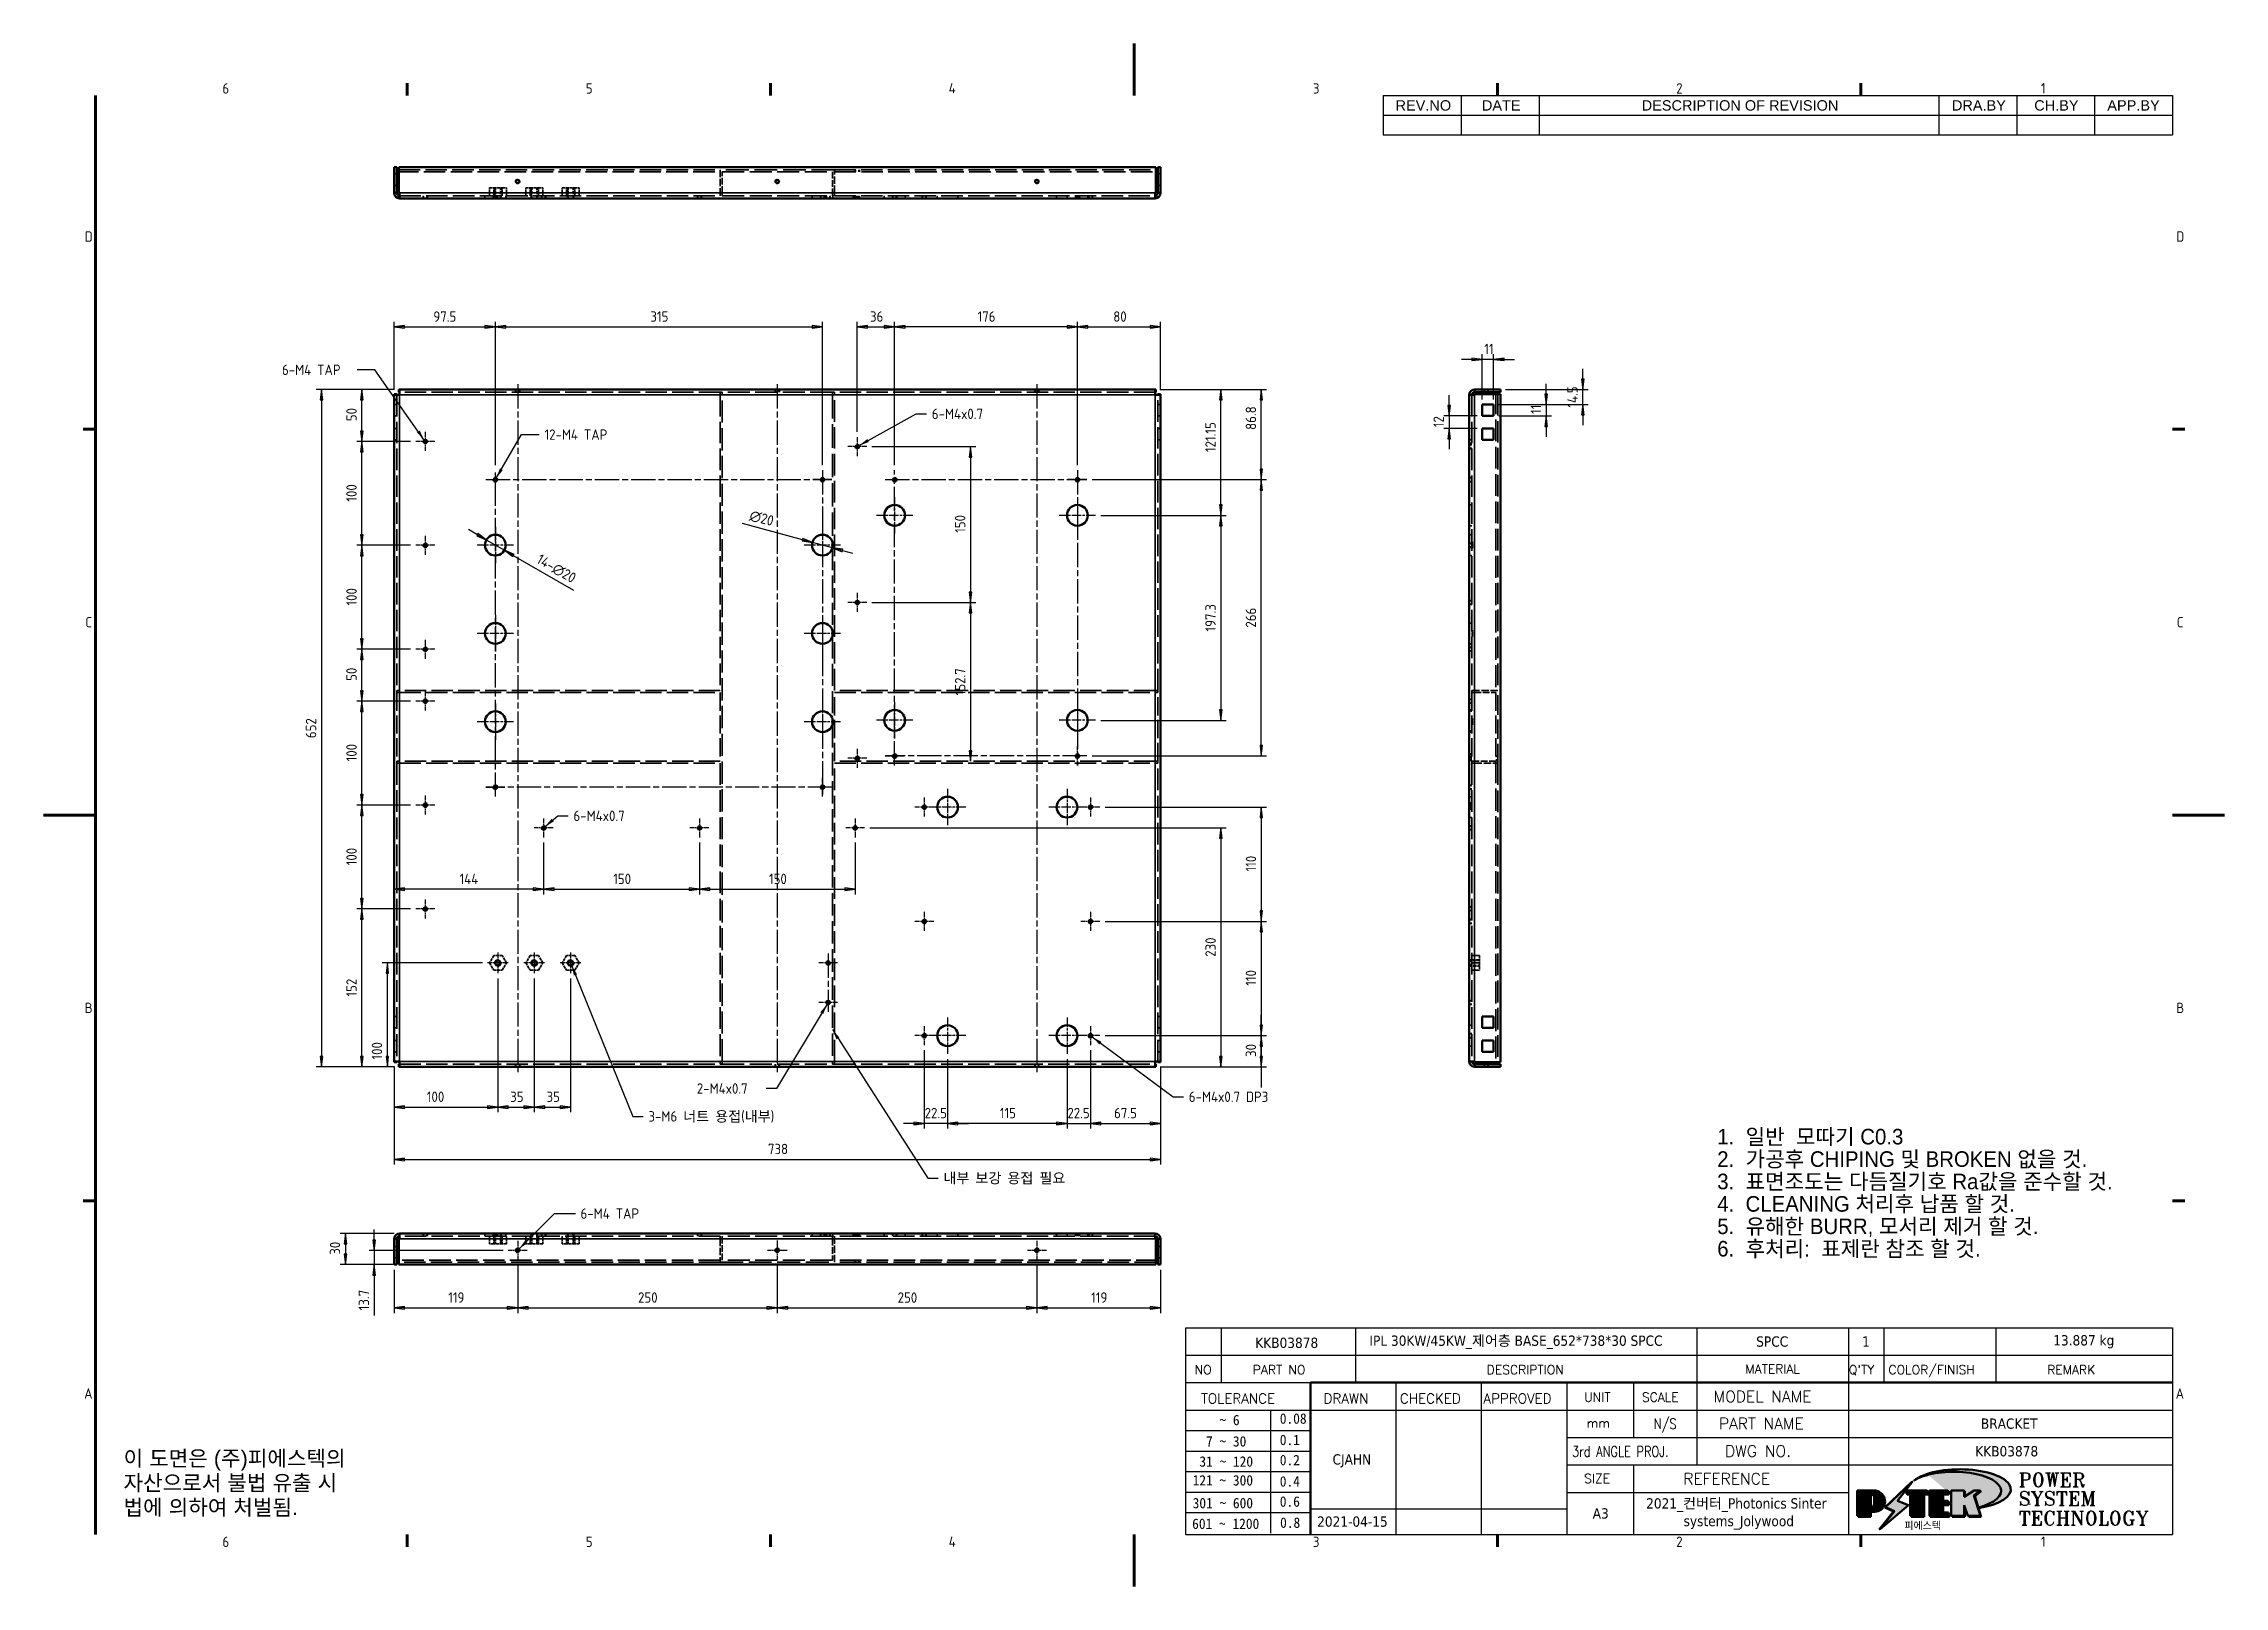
# Model space of a CAD drawing. Header units: millimetres. Extents: x 0 to 2100, y 0 to 1485.
import ezdxf
from ezdxf.enums import TextEntityAlignment as Align

# ---------------------------------------------------------------- set-up
doc = ezdxf.new("R2010")
doc.units = ezdxf.units.MM
doc.header["$LTSCALE"] = 5
doc.linetypes.add('CHAIN', pattern=[0.3543, 0.2362, -0.0295, 0.0591, -0.0295])
doc.linetypes.add('DASHED', pattern=[0.2067, 0.1654, -0.0413])
doc.layers.get('0').update_dxf_attribs({"lineweight": 25})
for name, color, linetype, lineweight in [('가려진 것(ISO)', 5, 'DASHED', 35), ('가시적인 것(ISO)', 7, 'Continuous', 50), ('가시적인 좁은 것(ISO)', 1, 'Continuous', 35), ('경계(ISO)', 7, 'Continuous', 70), ('기호(ISO)', 7, 'Continuous', 25), ('제목(ISO)', 5, 'Continuous', 50), ('중심 표식(ISO)', 1, 'Continuous', 25), ('중심선(ISO)', 1, 'Continuous', 25), ('치수(ISO)', 7, 'Continuous', 25), ('해치(ISO)', 1, 'Continuous', 18)]:
    doc.layers.add(name, color=color, linetype=linetype, lineweight=lineweight)
doc.styles.add('HAN_291', font='')
doc.styles.add('HAN_370', font='', dxfattribs={"width": 2})
doc.styles.add('ISO Proportional', font='arial.ttf')
doc.styles.add('ISO ProportionalPSTEK', font='isocp.shx')
doc.styles.add('RC_284', font='ROMANC.shx')
doc.styles.add('RC_287', font='ROMANC.shx')
doc.styles.add('RC_292', font='ROMANC.shx')
doc.styles.add('ROMANT_294', font='romant.shx')
doc.styles.add('주 문자 (JIS)', font='arial.ttf')
doc.styles.add('텍스트 스타일333', font='ROMANC.shx', dxfattribs={"width": 0.8})
doc.styles.add('텍스트 스타일359', font='tahoma.ttf')
doc.styles.get('HAN_291').set_extended_font_data('GulimChe')
doc.styles.get('HAN_370').set_extended_font_data('GulimChe')
doc.dimstyles.new('PSTEK', dxfattribs={"dimscale": 5, "dimtxt": 2, "dimasz": 2, "dimexe": 1, "dimexo": 1, "dimgap": 1, "dimtad": 1, "dimrnd": 1e-08, "dimdsep": 46, "dimtxsty": 'ISO ProportionalPSTEK', "dimblk": 'Filled-1', "dimcen": 0.09, "dimdle": 10, "dimclrd": 3, "dimclre": 3, "dimclrt": 1, "dimadec": 1, "dimazin": 2, "dimtfac": 1, "dimtmove": 0, "dimatfit": 3, "dimfxl": 0, "dimtolj": 1, "dimlwd": -1, "dimlwe": -1, "dimarcsym": 0})
doc.dimstyles.new('PSTEK$7', dxfattribs={"dimscale": 5, "dimtxt": 2, "dimasz": 2, "dimexe": 1, "dimexo": 1, "dimgap": 1, "dimtad": 1, "dimrnd": 1e-08, "dimdsep": 46, "dimtxsty": 'ISO ProportionalPSTEK', "dimblk": 'Filled-1', "dimcen": 0.09, "dimdle": 10, "dimclrd": 3, "dimclre": 3, "dimclrt": 1, "dimadec": 1, "dimazin": 2, "dimtfac": 1, "dimtmove": 0, "dimatfit": 3, "dimfxl": 0, "dimtolj": 1, "dimlwd": -1, "dimlwe": -1, "dimarcsym": 0})

msp = doc.modelspace()

# ---------------------------------------------------------------- texts
at = {"layer": '기호(ISO)', "color": 1, "char_height": 10, "attachment_point": 1, "line_spacing_factor": 0.35, "style": 'ISO ProportionalPSTEK'}
for s, insert, width in [('{6-M4 TAP}', (229.5264, 1176.0204), 67.3534), ('{12-M4 TAP}', (482.3364, 1113.651), 72.963172), ('{6-M4x0.7}', (855.3321, 1133.6314), 61.743623), ('{6-M4x0.7}', (510.2317, 746.7019), 61.743623), ('{2-M4x0.7}', (628.9926, 484.2341), 61.743623), ('{6-M4x0.7 DP3}', (1102.7909, 476.2721), 92.055664), ('{3-M6 너트 용접(내부)}', (582.4193, 457.4033), 145.179975), ('{6-M4 TAP}', (517.0593, 363.8535), 67.3534)]:
    msp.add_mtext(s, dxfattribs=dict(at, insert=insert, width=width))
at = {"layer": '기호(ISO)', "color": 1, "insert": (866.3943, 398.0158), "char_height": 10, "width": 141.263413, "attachment_point": 1, "style": 'ISO ProportionalPSTEK'}
msp.add_mtext('{\\fISOCP|b0|i0;\\H10.0000;내부 보강 용접 필요 }', dxfattribs=at)
at = {"layer": '기호(ISO)', "color": 7, "insert": (76.9731, 130.7793), "char_height": 15.000001, "width": 256.200691, "attachment_point": 1, "line_spacing_factor": 0.944221, "style": 'ISO Proportional'}
msp.add_mtext('{\\fArial|b0|i0;이 도면은 (주)피에스텍의\\P자산으로서 불법 유출 시 \\P법에 의하여 처벌됨.}', dxfattribs=at)

# ---------------------------------------------------------------- blocks, each defined once
blk = doc.blocks.new('경계 Default Border')
at = {"layer": '경계(ISO)'}
for p, q in [((70, 287), (70, 289.4)), ((140, 287), (140, 289.4)), ((280, 287), (280, 289.4)), ((350, 287), (350, 289.4)), ((10, 222.75), (7.6, 222.75)), ((410, 222.75), (412.4, 222.75)), ((10, 74.25), (7.6, 74.25)), ((410, 74.25), (412.4, 74.25)), ((70, 10), (70, 7.6)), ((140, 10), (140, 7.6)), ((280, 10), (280, 7.6)), ((350, 10), (350, 7.6))]:
    blk.add_line(p, q, dxfattribs=at)
at = {"layer": '경계(ISO)', "flags": 128}
for points in [[(210, 297), (210, 287)], [(10, 10), (10, 287)], [(0, 148.5), (10, 148.5)], [(420, 148.5), (410, 148.5)], [(210, 0), (210, 10)]]:
    blk.add_lwpolyline(points, dxfattribs=at)
at = {"layer": '경계(ISO)', "color": 1, "char_height": 2, "attachment_point": 7, "style": 'ISO ProportionalPSTEK'}
for s, insert in [('6', (34.43, 287.38)), ('5', (104.43, 287.38)), ('4', (174.32, 287.4)), ('3', (244.45, 287.38)), ('2', (314.42, 287.38)), ('1', (384.66, 287.4)), ('D', (7.92, 258.86)), ('D', (410.72, 258.86)), ('C', (8.03, 184.61)), ('C', (410.83, 184.61)), ('B', (7.92, 110.36)), ('B', (410.72, 110.36)), ('A', (7.81, 36.12)), ('A', (410.61, 36.12)), ('6', (34.43, 7.58)), ('5', (104.43, 7.58)), ('4', (174.32, 7.6)), ('3', (244.45, 7.58)), ('2', (314.42, 7.58)), ('1', (384.66, 7.6))]:
    blk.add_mtext(s, dxfattribs=dict(at, insert=insert))
blk = doc.blocks.new('제목 블록 PSTEK')
for color, points in [(252, [(317.22, 17.06), (322.03, 21.63), (322.28, 21.94), (317.05, 16.98), (318.75, 16.19), (316, 12.72), (316.34, 13), (318.92, 16.27)]), (5, [(321.62, 17.42), (319.53, 18.25), (322.45, 22.02), (317.22, 17.06), (318.92, 16.27), (316.17, 12.8)]), (1, [(324.48, 19.61), (325.24, 19.61), (325.24, 20.26), (321.23, 20.26), (321.23, 19.61), (321.98, 19.61), (321.98, 15.34), (324.48, 15.34)]), (252, [(321.98, 19.61), (321.4, 19.61), (321.4, 19.46), (321.98, 19.46)]), (252, [(324.66, 19.46), (325.42, 19.46), (325.42, 20.11), (325.24, 20.11), (325.24, 19.61), (324.48, 19.61), (324.48, 15.34), (322.16, 15.34), (322.16, 15.19), (324.66, 15.19)]), (1, [(329.23, 20.26), (325.66, 20.26), (325.66, 15.34), (329.36, 15.34), (329.36, 15.99), (328.11, 15.99), (328.11, 17.56), (329.23, 17.56), (329.23, 18.26), (328.11, 18.26), (328.11, 19.61), (329.23, 19.61)]), (252, [(328.29, 19.46), (329.41, 19.46), (329.41, 20.11), (329.23, 20.11), (329.23, 19.61), (328.11, 19.61), (328.11, 18.26), (328.29, 18.26)]), (252, [(328.29, 17.42), (329.41, 17.42), (329.41, 18.11), (329.23, 18.11), (329.23, 17.56), (328.11, 17.56), (328.11, 15.99), (328.29, 15.99)]), (1, [(332.33, 20.26), (329.86, 20.26), (329.86, 15.34), (332.33, 15.34), (332.33, 17.43), (333.07, 15.34), (335.49, 15.34), (334.25, 19.31), (335.44, 20.26), (334.31, 20.26), (332.33, 19)]), (252, [(332.51, 16.93), (332.33, 17.43), (332.33, 15.34), (330.04, 15.34), (330.04, 15.19), (332.51, 15.19)]), (252, [(332.51, 20.11), (332.33, 20.11), (332.33, 19), (332.51, 19.11)]), (252, [(335.62, 20.11), (335.25, 20.11), (334.25, 19.31), (335.49, 15.34), (333.2, 15.34), (333.25, 15.19), (335.66, 15.19), (334.43, 19.16)]), (252, [(329.54, 15.85), (329.36, 15.85), (329.36, 15.34), (325.83, 15.34), (325.83, 15.19), (329.54, 15.19)])]:
    blk.add_hatch(color=color).paths.add_polyline_path(points)
h = blk.add_hatch(color=1)
edge = h.paths.add_edge_path(flags=0)
edge.add_line((314.22, 19.61), (314.22, 17))
edge.add_line((314.22, 17), (314.35, 17))
edge.add_arc((314.35, 17.65), 0.651, 270, 360)
edge.add_line((315, 17.65), (315, 18.96))
edge.add_arc((314.35, 18.96), 0.651, 0, 90)
edge.add_line((314.35, 19.61), (314.22, 19.61))
edge = h.paths.add_edge_path()
edge.add_arc((314.98, 18.29), 1.97, 270, 450)
edge.add_line((314.98, 20.26), (311.77, 20.26))
edge.add_line((311.77, 20.26), (311.77, 15.34))
edge.add_line((311.77, 15.34), (314.22, 15.34))
edge.add_line((314.22, 15.34), (314.22, 16.32))
edge.add_line((314.22, 16.32), (314.98, 16.32))
h = blk.add_hatch(color=252)
edge = h.paths.add_edge_path()
edge.add_arc((314.98, 18.29), 1.97, 270, 406.8279)
edge.add_arc((315.16, 18.14), 1.97, -90, 53.561, ccw=False)
edge.add_line((315.16, 16.17), (314.4, 16.17))
edge.add_line((314.4, 16.17), (314.4, 15.19))
edge.add_line((314.4, 15.19), (311.94, 15.19))
edge.add_line((311.94, 15.19), (311.94, 15.34))
edge.add_line((311.94, 15.34), (314.22, 15.34))
edge.add_line((314.22, 15.34), (314.22, 16.32))
edge.add_line((314.22, 16.32), (314.98, 16.32))
h = blk.add_hatch(color=252)
edge = h.paths.add_edge_path()
edge.add_line((314.4, 19.46), (314.53, 19.46))
edge.add_arc((314.53, 18.81), 0.651, 60.4189, 90, ccw=False)
edge.add_arc((314.35, 18.96), 0.651, 39.9699, 90)
edge.add_line((314.35, 19.61), (314.22, 19.61))
edge.add_line((314.22, 19.61), (314.22, 17))
edge.add_line((314.22, 17), (314.35, 17))
edge.add_arc((314.35, 17.65), 0.651, 270, 274.6931)
edge.add_line((314.4, 17), (314.4, 19.46))
at = {"layer": '해치(ISO)'}
h = blk.add_hatch(color=140, dxfattribs=at)
edge = h.paths.add_edge_path()
edge.add_ellipse((330.37, 20.16), major_axis=(9.1, 0), ratio=0.40699, start_angle=301.3098, end_angle=507.7437)
edge.add_ellipse((331.53, 20.46), major_axis=(-9.82, 0), ratio=0.39426, start_angle=111.5121, end_angle=334.4703, ccw=False)
edge.add_line((335.14, 16.86), (335.1, 16.99))
at = {"color": 180}
for p, q in [((182.48, 11.79), (182.48, 51.57)), ((182.48, 51.57), (372.48, 51.57)), ((189.27, 51.57), (189.27, 41.01)), ((215.22, 41.01), (215.22, 51.57)), ((280.88, 51.57), (280.88, 41.01)), ((310.09, 51.57), (310.09, 41.01)), ((316.9, 51.57), (316.9, 41.01)), ((338.46, 51.57), (338.46, 41.01)), ((372.48, 51.57), (372.48, 11.79)), ((182.48, 46.29), (372.48, 46.29)), ((182.48, 41.01), (206.45, 41.01)), ((222.94, 11.79), (222.94, 41.01)), ((239.43, 11.79), (239.43, 41.01)), ((255.92, 11.79), (255.92, 41.01)), ((268.69, 41.01), (268.69, 30.45)), ((280.88, 41.01), (280.88, 25.17)), ((310.09, 41.01), (310.09, 11.79)), ((182.48, 35.73), (206.45, 35.73)), ((198.86, 12.03), (198.86, 35.73)), ((206.45, 35.73), (372.48, 35.73)), ((182.48, 31.78), (206.45, 31.78)), ((255.92, 30.45), (372.48, 30.45)), ((182.48, 27.83), (206.45, 27.83)), ((182.48, 23.88), (206.45, 23.88)), ((255.92, 25.17), (372.48, 25.17)), ((268.69, 25.17), (268.69, 11.79)), ((182.48, 19.93), (206.45, 19.93)), ((255.92, 19.89), (310.09, 19.89)), ((182.48, 15.98), (206.45, 15.98)), ((206.45, 16.74), (255.92, 16.74)), ((182.48, 11.79), (372.48, 11.79))]:
    blk.add_line(p, q, dxfattribs=at)
at = {"color": 7, "linetype": 'Continuous', "lineweight": 25}
blk.add_line((182.48, 46.28), (231.73, 46.28), dxfattribs=at)
at = {"color": 7, "lineweight": 50}
for p, q in [((206.45, 11.79), (206.45, 41.01)), ((206.45, 41.01), (372.48, 41.01))]:
    blk.add_line(p, q, dxfattribs=at)
at = {"color": 7}
for p, q in [((322.28, 21.94), (317.05, 16.98)), ((322.45, 22.02), (317.22, 17.06)), ((317.22, 17.06), (322.03, 21.63)), ((319.53, 18.25), (322.45, 22.02)), ((322.03, 21.63), (322.28, 21.94)), ((314.98, 20.26), (311.77, 20.26)), ((311.77, 20.26), (311.77, 15.34)), ((314.98, 20.26), (311.77, 20.26)), ((311.77, 20.26), (311.77, 15.34)), ((314.22, 17), (314.22, 19.61)), ((314.22, 19.61), (314.35, 19.61)), ((314.35, 19.61), (314.22, 19.61)), ((314.22, 19.61), (314.22, 17)), ((314.22, 17), (314.22, 19.61)), ((314.22, 19.61), (314.35, 19.61)), ((314.35, 17), (314.22, 17)), ((314.22, 17), (314.35, 17)), ((314.35, 17), (314.22, 17)), ((314.4, 19.46), (314.53, 19.46)), ((314.4, 17), (314.4, 19.46)), ((315, 18.96), (315, 17.65)), ((315, 18.96), (315, 17.65)), ((316.17, 12.8), (321.62, 17.42)), ((317.05, 16.98), (318.75, 16.19)), ((318.92, 16.27), (317.22, 17.06)), ((317.22, 17.06), (318.92, 16.27)), ((321.62, 17.42), (319.53, 18.25)), ((325.24, 20.26), (321.23, 20.26)), ((321.23, 20.26), (321.23, 19.61)), ((325.24, 20.26), (321.23, 20.26)), ((321.23, 20.26), (321.23, 19.61)), ((321.23, 19.61), (321.98, 19.61)), ((321.23, 19.61), (321.98, 19.61)), ((321.4, 19.61), (321.4, 19.46)), ((321.98, 19.61), (321.4, 19.61)), ((321.4, 19.46), (321.98, 19.46)), ((321.98, 19.61), (321.98, 15.34)), ((321.98, 19.46), (321.98, 19.61)), ((321.98, 19.61), (321.98, 15.34)), ((324.48, 19.61), (325.24, 19.61)), ((324.48, 15.34), (324.48, 19.61)), ((325.24, 19.61), (324.48, 19.61)), ((324.48, 19.61), (324.48, 15.34)), ((324.48, 19.61), (325.24, 19.61)), ((324.48, 15.34), (324.48, 19.61)), ((324.66, 19.46), (325.42, 19.46)), ((324.66, 15.19), (324.66, 19.46)), ((325.24, 19.61), (325.24, 20.26)), ((325.24, 19.61), (325.24, 20.26)), ((325.42, 20.11), (325.24, 20.11)), ((325.24, 20.11), (325.24, 19.61)), ((325.42, 19.46), (325.42, 20.11)), ((329.23, 20.26), (325.66, 20.26)), ((325.66, 20.26), (325.66, 15.34)), ((325.66, 20.26), (325.66, 15.34)), ((329.23, 20.26), (325.66, 20.26)), ((328.11, 18.26), (328.11, 19.61)), ((328.11, 19.61), (329.23, 19.61)), ((329.23, 19.61), (328.11, 19.61)), ((328.11, 19.61), (328.11, 18.26)), ((328.11, 18.26), (328.11, 19.61)), ((328.11, 19.61), (329.23, 19.61)), ((329.23, 18.26), (328.11, 18.26)), ((328.11, 18.26), (328.29, 18.26)), ((329.23, 18.26), (328.11, 18.26)), ((328.11, 17.56), (329.23, 17.56)), ((328.11, 15.99), (328.11, 17.56)), ((329.23, 17.56), (328.11, 17.56)), ((328.11, 17.56), (328.11, 15.99)), ((328.11, 17.56), (329.23, 17.56)), ((328.11, 15.99), (328.11, 17.56)), ((328.29, 18.26), (328.29, 19.46)), ((328.29, 19.46), (329.41, 19.46)), ((328.29, 15.99), (328.29, 17.42)), ((328.29, 17.42), (329.41, 17.42)), ((329.23, 19.61), (329.23, 20.26)), ((329.23, 19.61), (329.23, 20.26)), ((329.41, 20.11), (329.23, 20.11)), ((329.23, 20.11), (329.23, 19.61)), ((329.23, 17.56), (329.23, 18.26)), ((329.23, 17.56), (329.23, 18.26)), ((329.41, 18.11), (329.23, 18.11)), ((329.23, 18.11), (329.23, 17.56)), ((329.41, 19.46), (329.41, 20.11)), ((329.41, 17.42), (329.41, 18.11)), ((332.33, 20.26), (329.86, 20.26)), ((329.86, 20.26), (329.86, 15.34)), ((329.86, 20.26), (329.86, 15.34)), ((332.33, 20.26), (329.86, 20.26)), ((334.31, 20.26), (332.33, 19)), ((332.33, 19), (332.33, 20.26)), ((334.31, 20.26), (332.33, 19)), ((332.33, 19), (332.33, 20.26)), ((332.51, 20.11), (332.33, 20.11)), ((332.33, 20.11), (332.33, 19)), ((332.33, 19), (332.51, 19.11)), ((332.33, 17.43), (333.07, 15.34)), ((332.33, 15.34), (332.33, 17.43)), ((332.51, 16.93), (332.33, 17.43)), ((332.33, 17.43), (332.33, 15.34)), ((332.33, 17.43), (333.07, 15.34)), ((332.33, 15.34), (332.33, 17.43)), ((332.51, 19.11), (332.51, 20.11)), ((332.51, 15.19), (332.51, 16.93)), ((334.25, 19.31), (335.44, 20.26)), ((334.25, 19.31), (335.44, 20.26)), ((335.25, 20.11), (334.25, 19.31)), ((335.49, 15.34), (334.25, 19.31)), ((334.25, 19.31), (335.49, 15.34)), ((335.49, 15.34), (334.25, 19.31)), ((335.44, 20.26), (334.31, 20.26)), ((335.44, 20.26), (334.31, 20.26)), ((334.43, 19.16), (335.62, 20.11)), ((335.66, 15.19), (334.43, 19.16)), ((335.62, 20.11), (335.25, 20.11)), ((345.04, 17.5), (344.99, 17.69)), ((311.77, 15.34), (314.22, 15.34)), ((311.77, 15.34), (314.22, 15.34)), ((314.22, 15.34), (311.94, 15.34)), ((311.94, 15.34), (311.94, 15.19)), ((311.94, 15.19), (314.4, 15.19)), ((314.22, 16.32), (314.98, 16.32)), ((314.22, 15.34), (314.22, 16.32)), ((314.98, 16.32), (314.22, 16.32)), ((314.22, 16.32), (314.22, 15.34)), ((314.22, 16.32), (314.98, 16.32)), ((314.22, 15.34), (314.22, 16.32)), ((314.4, 16.17), (315.16, 16.17)), ((314.4, 15.19), (314.4, 16.17)), ((318.75, 16.19), (316, 12.72)), ((316, 12.72), (316.34, 13)), ((318.92, 16.27), (316.17, 12.8)), ((316.34, 13), (318.92, 16.27)), ((321.98, 15.34), (324.48, 15.34)), ((321.98, 15.34), (324.48, 15.34)), ((324.48, 15.34), (322.16, 15.34)), ((322.16, 15.34), (322.16, 15.19)), ((322.16, 15.19), (324.66, 15.19)), ((325.66, 15.34), (329.36, 15.34)), ((325.66, 15.34), (329.36, 15.34)), ((329.36, 15.34), (325.83, 15.34)), ((325.83, 15.34), (325.83, 15.19)), ((325.83, 15.19), (329.54, 15.19)), ((329.36, 15.99), (328.11, 15.99)), ((328.11, 15.99), (328.29, 15.99)), ((329.36, 15.99), (328.11, 15.99)), ((329.36, 15.34), (329.36, 15.99)), ((329.36, 15.34), (329.36, 15.99)), ((329.54, 15.85), (329.36, 15.85)), ((329.36, 15.85), (329.36, 15.34)), ((329.54, 15.19), (329.54, 15.85)), ((329.86, 15.34), (332.33, 15.34)), ((329.86, 15.34), (332.33, 15.34)), ((332.33, 15.34), (330.04, 15.34)), ((330.04, 15.34), (330.04, 15.19)), ((330.04, 15.19), (332.51, 15.19)), ((333.07, 15.34), (335.49, 15.34)), ((333.07, 15.34), (335.49, 15.34)), ((335.49, 15.34), (333.2, 15.34)), ((333.2, 15.34), (333.25, 15.19)), ((333.25, 15.19), (335.66, 15.19))]:
    blk.add_line(p, q, dxfattribs=at)
at = {"color": 5}
for p, q in [((322.45, 22.02), (317.22, 17.06)), ((319.53, 18.25), (322.45, 22.02)), ((316.17, 12.8), (321.62, 17.42)), ((317.22, 17.06), (318.92, 16.27)), ((321.62, 17.42), (319.53, 18.25)), ((318.92, 16.27), (316.17, 12.8))]:
    blk.add_line(p, q, dxfattribs=at)
at = {"color": 1}
for p, q in [((314.98, 20.26), (311.77, 20.26)), ((311.77, 20.26), (311.77, 15.34)), ((314.22, 17), (314.22, 19.61)), ((314.22, 19.61), (314.35, 19.61)), ((314.35, 17), (314.22, 17)), ((315, 18.96), (315, 17.65)), ((325.24, 20.26), (321.23, 20.26)), ((321.23, 20.26), (321.23, 19.61)), ((321.23, 19.61), (321.98, 19.61)), ((321.98, 19.61), (321.98, 15.34)), ((324.48, 19.61), (325.24, 19.61)), ((324.48, 15.34), (324.48, 19.61)), ((325.24, 19.61), (325.24, 20.26)), ((329.23, 20.26), (325.66, 20.26)), ((325.66, 20.26), (325.66, 15.34)), ((328.11, 18.26), (328.11, 19.61)), ((328.11, 19.61), (329.23, 19.61)), ((329.23, 18.26), (328.11, 18.26)), ((328.11, 17.56), (329.23, 17.56)), ((328.11, 15.99), (328.11, 17.56)), ((329.23, 19.61), (329.23, 20.26)), ((329.23, 17.56), (329.23, 18.26)), ((332.33, 20.26), (329.86, 20.26)), ((329.86, 20.26), (329.86, 15.34)), ((334.31, 20.26), (332.33, 19)), ((332.33, 19), (332.33, 20.26)), ((332.33, 17.43), (333.07, 15.34)), ((332.33, 15.34), (332.33, 17.43)), ((334.25, 19.31), (335.44, 20.26)), ((335.49, 15.34), (334.25, 19.31)), ((335.44, 20.26), (334.31, 20.26)), ((311.77, 15.34), (314.22, 15.34)), ((314.22, 16.32), (314.98, 16.32)), ((314.22, 15.34), (314.22, 16.32)), ((321.98, 15.34), (324.48, 15.34)), ((325.66, 15.34), (329.36, 15.34)), ((329.36, 15.99), (328.11, 15.99)), ((329.36, 15.34), (329.36, 15.99)), ((329.86, 15.34), (332.33, 15.34)), ((333.07, 15.34), (335.49, 15.34))]:
    blk.add_line(p, q, dxfattribs=at)
at = {"color": 7}
for centre, radius, start, end in [((314.35, 18.96), 0.651, 0, 90), ((314.35, 18.96), 0.651, 39.9699, 90), ((314.35, 18.96), 0.651, 0, 90), ((314.35, 17.65), 0.651, 270, 0), ((314.35, 17.65), 0.651, 270, 0), ((314.35, 17.65), 0.651, 270, 274.6931), ((314.53, 18.81), 0.651, 60.4189, 90), ((314.98, 18.29), 1.97, 270, 90), ((314.98, 18.29), 1.97, 270, 90), ((314.98, 18.29), 1.97, 270, 46.8279), ((315.16, 18.14), 1.97, 270, 53.561)]:
    blk.add_arc(centre, radius, start, end, dxfattribs=at)
at = {"color": 1}
for centre, radius, start, end in [((314.35, 18.96), 0.651, 0, 90), ((314.35, 17.65), 0.651, 270, 0), ((314.98, 18.29), 1.97, 270, 90)]:
    blk.add_arc(centre, radius, start, end, dxfattribs=at)
at = {"layer": '제목(ISO)'}
for p, q in [((322.28, 21.94), (317.05, 16.98)), ((322.45, 22.02), (317.22, 17.06)), ((317.22, 17.06), (322.03, 21.63)), ((319.53, 18.25), (322.45, 22.02)), ((322.03, 21.63), (322.28, 21.94)), ((314.98, 20.26), (311.77, 20.26)), ((311.77, 20.26), (311.77, 15.34)), ((314.22, 17), (314.22, 19.61)), ((314.22, 19.61), (314.35, 19.61)), ((314.35, 19.61), (314.22, 19.61)), ((314.22, 19.61), (314.22, 17)), ((314.35, 17), (314.22, 17)), ((314.22, 17), (314.35, 17)), ((314.4, 19.46), (314.53, 19.46)), ((314.4, 17), (314.4, 19.46)), ((315, 18.96), (315, 17.65)), ((316.17, 12.8), (321.62, 17.42)), ((317.05, 16.98), (318.75, 16.19)), ((317.22, 17.06), (318.92, 16.27)), ((318.92, 16.27), (317.22, 17.06)), ((321.62, 17.42), (319.53, 18.25)), ((325.24, 20.26), (321.23, 20.26)), ((321.23, 20.26), (321.23, 19.61)), ((321.23, 19.61), (321.98, 19.61)), ((321.98, 19.61), (321.4, 19.61)), ((321.4, 19.61), (321.4, 19.46)), ((321.4, 19.46), (321.98, 19.46)), ((321.98, 19.61), (321.98, 15.34)), ((321.98, 19.46), (321.98, 19.61)), ((324.48, 19.61), (325.24, 19.61)), ((324.48, 15.34), (324.48, 19.61)), ((325.24, 19.61), (324.48, 19.61)), ((324.48, 19.61), (324.48, 15.34)), ((324.66, 19.46), (325.42, 19.46)), ((324.66, 15.19), (324.66, 19.46)), ((325.24, 19.61), (325.24, 20.26)), ((325.42, 20.11), (325.24, 20.11)), ((325.24, 20.11), (325.24, 19.61)), ((325.42, 19.46), (325.42, 20.11)), ((329.23, 20.26), (325.66, 20.26)), ((325.66, 20.26), (325.66, 15.34)), ((328.11, 18.26), (328.11, 19.61)), ((328.11, 19.61), (329.23, 19.61)), ((329.23, 19.61), (328.11, 19.61)), ((328.11, 19.61), (328.11, 18.26)), ((329.23, 18.26), (328.11, 18.26)), ((328.11, 18.26), (328.29, 18.26)), ((328.11, 15.99), (328.11, 17.56)), ((328.11, 17.56), (329.23, 17.56)), ((329.23, 17.56), (328.11, 17.56)), ((328.11, 17.56), (328.11, 15.99)), ((328.29, 19.46), (329.41, 19.46)), ((328.29, 18.26), (328.29, 19.46)), ((328.29, 17.42), (329.41, 17.42)), ((328.29, 15.99), (328.29, 17.42)), ((329.23, 19.61), (329.23, 20.26)), ((329.41, 20.11), (329.23, 20.11)), ((329.23, 20.11), (329.23, 19.61)), ((329.23, 17.56), (329.23, 18.26)), ((329.41, 18.11), (329.23, 18.11)), ((329.23, 18.11), (329.23, 17.56)), ((329.41, 19.46), (329.41, 20.11)), ((329.41, 17.42), (329.41, 18.11)), ((332.33, 20.26), (329.86, 20.26)), ((329.86, 20.26), (329.86, 15.34)), ((334.31, 20.26), (332.33, 19)), ((332.33, 19), (332.33, 20.26)), ((332.51, 20.11), (332.33, 20.11)), ((332.33, 20.11), (332.33, 19)), ((332.33, 19), (332.51, 19.11)), ((332.33, 15.34), (332.33, 17.43)), ((332.33, 17.43), (333.07, 15.34)), ((332.51, 16.93), (332.33, 17.43)), ((332.33, 17.43), (332.33, 15.34)), ((332.51, 19.11), (332.51, 20.11)), ((332.51, 15.19), (332.51, 16.93)), ((334.25, 19.31), (335.44, 20.26)), ((335.25, 20.11), (334.25, 19.31)), ((335.49, 15.34), (334.25, 19.31)), ((334.25, 19.31), (335.49, 15.34)), ((335.44, 20.26), (334.31, 20.26)), ((334.43, 19.16), (335.62, 20.11)), ((335.66, 15.19), (334.43, 19.16)), ((335.62, 20.11), (335.25, 20.11)), ((311.77, 15.34), (314.22, 15.34)), ((314.22, 15.34), (311.94, 15.34)), ((311.94, 15.34), (311.94, 15.19)), ((311.94, 15.19), (314.4, 15.19)), ((314.22, 15.34), (314.22, 16.32)), ((314.22, 16.32), (314.98, 16.32)), ((314.98, 16.32), (314.22, 16.32)), ((314.22, 16.32), (314.22, 15.34)), ((314.4, 15.19), (314.4, 16.17)), ((314.4, 16.17), (315.16, 16.17)), ((318.75, 16.19), (316, 12.72)), ((316, 12.72), (316.34, 13)), ((318.92, 16.27), (316.17, 12.8)), ((316.34, 13), (318.92, 16.27)), ((321.98, 15.34), (324.48, 15.34)), ((324.48, 15.34), (322.16, 15.34)), ((322.16, 15.34), (322.16, 15.19)), ((322.16, 15.19), (324.66, 15.19)), ((325.66, 15.34), (329.36, 15.34)), ((329.36, 15.34), (325.83, 15.34)), ((325.83, 15.34), (325.83, 15.19)), ((325.83, 15.19), (329.54, 15.19)), ((329.36, 15.99), (328.11, 15.99)), ((328.11, 15.99), (328.29, 15.99)), ((329.36, 15.34), (329.36, 15.99)), ((329.54, 15.85), (329.36, 15.85)), ((329.36, 15.85), (329.36, 15.34)), ((329.54, 15.19), (329.54, 15.85)), ((329.86, 15.34), (332.33, 15.34)), ((332.33, 15.34), (330.04, 15.34)), ((330.04, 15.34), (330.04, 15.19)), ((330.04, 15.19), (332.51, 15.19)), ((333.07, 15.34), (335.49, 15.34)), ((335.49, 15.34), (333.2, 15.34)), ((333.2, 15.34), (333.25, 15.19)), ((333.25, 15.19), (335.66, 15.19))]:
    blk.add_line(p, q, dxfattribs=at)
at = {"layer": '제목(ISO)', "color": 4}
blk.add_line((335.14, 16.86), (335.1, 16.99), dxfattribs=at)
at = {"layer": '제목(ISO)'}
for centre, radius, start, end in [((314.35, 18.96), 0.651, 0, 90), ((314.35, 18.96), 0.651, 39.9699, 90), ((314.35, 17.65), 0.651, 270, 0), ((314.35, 17.65), 0.651, 270, 274.6931), ((314.53, 18.81), 0.651, 60.4189, 90), ((314.98, 18.29), 1.97, 46.8279, 90), ((314.98, 18.29), 1.97, 270, 46.8279), ((314.98, 18.29), 1.97, 270, 46.8279), ((315.16, 18.14), 1.97, 270, 53.561)]:
    blk.add_arc(centre, radius, start, end, dxfattribs=at)
at = {"layer": '제목(ISO)', "color": 4}
for centre, major_axis, ratio, start_param, end_param in [((331.53, 20.46), (9.82, 0), 0.39426, 5.087845, 8.9792), ((330.37, 20.16), (9.1, 0), 0.40699, 5.258849, 8.861799)]:
    blk.add_ellipse(centre, major_axis=major_axis, ratio=ratio, start_param=start_param, end_param=end_param, dxfattribs=at)
at = {"color": 7}
for s, height, style, p in [('NO', 1.742, 'RC_284', (184.14, 42.62)), ('PART NO', 1.742, 'RC_284', (195.34, 42.62)), ('DESCRIPTION', 1.7424, 'RC_284', (240.4, 42.62)), ("Q'TY", 1.742, 'RC_284', (310.14, 42.62)), ('COLOR/FINISH', 1.7424, 'RC_284', (317.77, 42.62)), ('REMARK', 1.742, 'RC_284', (348.35, 42.62)), (' TOLERANCE', 1.9, 'RC_287', (184.09, 37.01)), ('DRAWN', 1.9, 'RC_287', (208.98, 37.01)), ('CHECKED', 1.9, 'RC_287', (223.69, 37.01)), ('APPROVED', 1.9, 'RC_287', (239.78, 37.01)), ('UNIT', 1.742, 'RC_284', (259.17, 37.34)), ('SCALE', 1.742, 'RC_284', (270.29, 37.34)), ('MODEL NAME', 2.178, 'RC_292', (284.1, 37.25)), ('    ~ 6', 2, 'HAN_291', (183.77, 32.82)), ('0.08', 2, 'HAN_291', (200.55, 33.1)), ('PART NAME', 2.178, 'RC_292', (285.14, 32.03)), ('  7 ~ 30', 2, 'HAN_291', (183.77, 28.71)), ('0.1', 2, 'HAN_291', (200.55, 28.99)), ('mm', 1.742, 'RC_284', (259.65, 32.35)), (' 31 ~ 120', 2, 'HAN_291', (183.77, 24.83)), ('0.2', 2, 'HAN_291', (200.55, 25.11)), (' DWG NO.', 2.178, 'RC_292', (284.81, 26.75)), ('121 ~ 300', 2, 'HAN_291', (183.77, 21.21)), ('0.4', 2, 'HAN_291', (200.55, 21)), ('SIZE', 1.742, 'RC_284', (259.17, 21.69)), ('REFERENCE', 2.178, 'RC_292', (278.27, 21.43)), ('301 ~ 600', 2, 'HAN_291', (183.77, 16.83)), ('0.6', 2, 'HAN_291', (200.55, 17.12)), ('601 ~ 1200', 2, 'HAN_291', (183.68, 12.85)), ('0.8', 2, 'HAN_291', (200.61, 13.06))]:
    blk.add_text(s, height=height, dxfattribs=dict(at, style=style)).set_placement(p)
at = {"color": 7, "style": 'RC_284'}
blk.add_text('MATERIAL', height=1.742, dxfattribs=at).set_placement((295.48, 43.65), align=Align.MIDDLE_CENTER)
at = {"color": 7, "style": '텍스트 스타일333', "width": 0.8}
blk.add_text('N/S', height=2, dxfattribs=at).set_placement((274.78, 33.09), align=Align.MIDDLE_CENTER)
blk.add_text('3rd ANGLE PROJ.', height=2, dxfattribs=at).set_placement((256.84, 26.76))
at = {"style": 'ROMANT_294'}
for s, p in [('POWER', (342.83, 20.97)), ('SYSTEM', (342.83, 17.33)), ('TECHNOLOGY', (342.83, 13.57))]:
    blk.add_text(s, height=2.7, dxfattribs=at).set_placement(p)
at = {"color": 7, "insert": (320.85, 14.21), "char_height": 1.4, "attachment_point": 1, "line_spacing_factor": 0.332, "style": 'HAN_370'}
blk.add_mtext('\\fHY견고딕|b0|i0;\\H1.4000;피에스텍', dxfattribs=at)
at = {"layer": '제목(ISO)', "color": 7, "style": '텍스트 스타일359'}
for tag, p in [('질량\\P3;_001', (349.51, 48.17)), ('부품_번호_001', (195.84, 47.69)), ('설명_001', (217.82, 48.1)), ('재질_001', (292.3, 47.93)), ("3._Q'TY_001", (312.71, 47.93)), ('제목_001', (335.58, 32.13)), ('설계자_001', (210.72, 25.24)), ('부품_번호_001', (334.5, 26.81)), ('시트_크기_001', (260.82, 14.85)), ('프로젝트_001', (271.11, 16.77)), ('작성_날짜_001', (207.75, 13.27)), ('프로젝트_002', (278.32, 13.38))]:
    blk.add_attdef(tag, p, '', height=1.98, dxfattribs=at)
for tag, p in [('4._COLOR', (327.68, 48.93)), ('1._MODEL_NAME', (341.23, 38.37)), ('점검자', (231.18, 26.23)), ('엔지니어링_승인자', (247.67, 26.23)), ('점검_날짜', (231.18, 14.27)), ('엔지니어링_승인_날짜', (247.67, 14.27))]:
    blk.add_attdef(tag, text='', height=1.98, dxfattribs=at).set_placement(p, align=Align.MIDDLE_CENTER)
blk = doc.blocks.new('리비전 내역')
at = {"layer": '기호(ISO)'}
for p, q in [((258, 287), (410, 287)), ((258, 287), (258, 283.22)), ((273, 287), (273, 283.22)), ((288, 287), (288, 283.22)), ((365, 287), (365, 283.22)), ((380, 287), (380, 283.22)), ((395, 287), (395, 283.22)), ((410, 287), (410, 283.22)), ((258, 283.22), (410, 283.22)), ((258, 283.22), (258, 279.44)), ((273, 283.22), (273, 279.44)), ((288, 283.22), (288, 279.44)), ((365, 283.22), (365, 279.44)), ((380, 283.22), (380, 279.44)), ((395, 283.22), (395, 279.44)), ((410, 283.22), (410, 279.44)), ((258, 279.44), (410, 279.44))]:
    blk.add_line(p, q, dxfattribs=at)
at = {"layer": '기호(ISO)', "color": 7, "char_height": 2, "attachment_point": 7, "style": '주 문자 (JIS)'}
for s, insert in [('REV.NO', (260.37, 284.08)), ('DATE', (277, 284.11)), ('DESCRIPTION OF REVISION', (307.78, 284.08)), ('DRA.BY', (367.52, 284.11)), ('CH.BY', (383.38, 284.08)), ('APP.BY', (397.45, 284.11))]:
    blk.add_mtext(s, dxfattribs=dict(at, insert=insert))
blk = doc.blocks.new('주석-판금')
at = {"layer": '기호(ISO)', "color": 7, "insert": (-40.78, 12.36), "char_height": 3, "width": 116.6778, "attachment_point": 1, "line_spacing_factor": 0.86273, "style": 'ISO Proportional'}
blk.add_mtext('\\f굴림|b0|i0;\\H3.0000;1.  일반  모따기 C0.3\\P2.  가공후 CHIPING 및 BROKEN 없을 것.\\P3.  표면조도는 다듬질기호 Ra값을 준수할 것.\\P4.  CLEANING 처리후 납품 할 것.\\P5.  유해한 BURR, 모서리 제거 할 것.\\P6.  후처리:  표제란 참조 할 것.', dxfattribs=at)
blk = doc.blocks.new('Filled-1')
at = {"color": 0}
for p, q in [((0, 0), (-1, 0.125)), ((-1, 0.125), (-1, -0.125)), ((-1, 0), (0, 0)), ((-1, -0.125), (0, 0))]:
    blk.add_line(p, q, dxfattribs=at)
at = {"color": 0, "flags": 128}
blk.add_lwpolyline([(-1, -0.125), (0, 0)], dxfattribs=at)
at = {"color": 0}
blk.add_solid([(-1, -0.125), (0, 0), (-1, 0.125), (-1, -0.125)], dxfattribs=at)
blk = doc.blocks.new('*D14')
at = {"layer": 'Defpoints', "color": 0}
for p in [(306.5, 652.1), (358.4, 652.1), (342.7, 500.1)]:
    blk.add_point(p, dxfattribs=at)
at = {"layer": '치수(ISO)', "color": 3}
for p, q in [((353.4, 652.1), (301.5, 652.1)), ((306.5, 510.1), (306.5, 642.1)), ((337.7, 500.1), (301.5, 500.1))]:
    blk.add_line(p, q, dxfattribs=at)
at = {"layer": '치수(ISO)', "color": 3, "xscale": 10, "yscale": 10, "zscale": 10}
for p, rotation in [((306.5, 652.1), 90), ((306.5, 500.1), 270)]:
    blk.add_blockref('Filled-1', p, dxfattribs=dict(at, rotation=rotation))
at = {"layer": '치수(ISO)', "color": 1, "insert": (291.5, 567.7), "char_height": 10, "attachment_point": 1, "rotation": 90, "style": 'ISO ProportionalPSTEK'}
blk.add_mtext('\\A1;152', dxfattribs=at)
blk = doc.blocks.new('*D15')
at = {"layer": 'Defpoints', "color": 0}
for p in [(306.5, 1152.1), (342.7, 1152.1), (358.4, 1102.1)]:
    blk.add_point(p, dxfattribs=at)
at = {"layer": '치수(ISO)', "color": 3}
for p, q in [((337.7, 1152.1), (301.5, 1152.1)), ((306.5, 1112.1), (306.5, 1142.1)), ((353.4, 1102.1), (301.5, 1102.1))]:
    blk.add_line(p, q, dxfattribs=at)
at = {"layer": '치수(ISO)', "color": 3, "xscale": 10, "yscale": 10, "zscale": 10}
for p, rotation in [((306.5, 1152.1), 90), ((306.5, 1102.1), 270)]:
    blk.add_blockref('Filled-1', p, dxfattribs=dict(at, rotation=rotation))
at = {"layer": '치수(ISO)', "color": 1, "insert": (291.5, 1121.6), "char_height": 10, "attachment_point": 1, "rotation": 90, "style": 'ISO ProportionalPSTEK'}
blk.add_mtext('\\A1;50', dxfattribs=at)
blk = doc.blocks.new('*D16')
at = {"layer": 'Defpoints', "color": 0}
for p in [(306.5, 1102.1), (358.4, 1102.1), (358.4, 1002.1)]:
    blk.add_point(p, dxfattribs=at)
at = {"layer": '치수(ISO)', "color": 3}
for p, q in [((353.4, 1102.1), (301.5, 1102.1)), ((306.5, 1012.1), (306.5, 1092.1)), ((353.4, 1002.1), (301.5, 1002.1))]:
    blk.add_line(p, q, dxfattribs=at)
at = {"layer": '치수(ISO)', "color": 3, "xscale": 10, "yscale": 10, "zscale": 10}
for p, rotation in [((306.5, 1102.1), 90), ((306.5, 1002.1), 270)]:
    blk.add_blockref('Filled-1', p, dxfattribs=dict(at, rotation=rotation))
at = {"layer": '치수(ISO)', "color": 1, "insert": (291.5, 1044.1), "char_height": 10, "attachment_point": 1, "rotation": 90, "style": 'ISO ProportionalPSTEK'}
blk.add_mtext('\\A1;100', dxfattribs=at)
blk = doc.blocks.new('*D17')
at = {"layer": 'Defpoints', "color": 0}
for p in [(306.5, 1002.1), (358.4, 1002.1), (358.4, 902.1)]:
    blk.add_point(p, dxfattribs=at)
at = {"layer": '치수(ISO)', "color": 3}
for p, q in [((353.4, 1002.1), (301.5, 1002.1)), ((306.5, 912.1), (306.5, 992.1)), ((353.4, 902.1), (301.5, 902.1))]:
    blk.add_line(p, q, dxfattribs=at)
at = {"layer": '치수(ISO)', "color": 3, "xscale": 10, "yscale": 10, "zscale": 10}
for p, rotation in [((306.5, 1002.1), 90), ((306.5, 902.1), 270)]:
    blk.add_blockref('Filled-1', p, dxfattribs=dict(at, rotation=rotation))
at = {"layer": '치수(ISO)', "color": 1, "insert": (291.5, 944.1), "char_height": 10, "attachment_point": 1, "rotation": 90, "style": 'ISO ProportionalPSTEK'}
blk.add_mtext('\\A1;100', dxfattribs=at)
blk = doc.blocks.new('*D18')
at = {"layer": 'Defpoints', "color": 0}
for p in [(306.5, 902.1), (358.4, 902.1), (358.4, 852.1)]:
    blk.add_point(p, dxfattribs=at)
at = {"layer": '치수(ISO)', "color": 3}
for p, q in [((353.4, 902.1), (301.5, 902.1)), ((306.5, 862.1), (306.5, 892.1)), ((353.4, 852.1), (301.5, 852.1))]:
    blk.add_line(p, q, dxfattribs=at)
at = {"layer": '치수(ISO)', "color": 3, "xscale": 10, "yscale": 10, "zscale": 10}
for p, rotation in [((306.5, 902.1), 90), ((306.5, 852.1), 270)]:
    blk.add_blockref('Filled-1', p, dxfattribs=dict(at, rotation=rotation))
at = {"layer": '치수(ISO)', "color": 1, "insert": (291.5, 871.6), "char_height": 10, "attachment_point": 1, "rotation": 90, "style": 'ISO ProportionalPSTEK'}
blk.add_mtext('\\A1;50', dxfattribs=at)
blk = doc.blocks.new('*D19')
at = {"layer": 'Defpoints', "color": 0}
for p in [(306.5, 852.1), (358.4, 852.1), (358.4, 752.1)]:
    blk.add_point(p, dxfattribs=at)
at = {"layer": '치수(ISO)', "color": 3}
for p, q in [((353.4, 852.1), (301.5, 852.1)), ((306.5, 762.1), (306.5, 842.1)), ((353.4, 752.1), (301.5, 752.1))]:
    blk.add_line(p, q, dxfattribs=at)
at = {"layer": '치수(ISO)', "color": 3, "xscale": 10, "yscale": 10, "zscale": 10}
for p, rotation in [((306.5, 852.1), 90), ((306.5, 752.1), 270)]:
    blk.add_blockref('Filled-1', p, dxfattribs=dict(at, rotation=rotation))
at = {"layer": '치수(ISO)', "color": 1, "insert": (291.5, 794.1), "char_height": 10, "attachment_point": 1, "rotation": 90, "style": 'ISO ProportionalPSTEK'}
blk.add_mtext('\\A1;100', dxfattribs=at)
blk = doc.blocks.new('*D20')
at = {"layer": 'Defpoints', "color": 0}
for p in [(306.5, 752.1), (358.4, 752.1), (358.4, 652.1)]:
    blk.add_point(p, dxfattribs=at)
at = {"layer": '치수(ISO)', "color": 3}
for p, q in [((353.4, 752.1), (301.5, 752.1)), ((306.5, 662.1), (306.5, 742.1)), ((353.4, 652.1), (301.5, 652.1))]:
    blk.add_line(p, q, dxfattribs=at)
at = {"layer": '치수(ISO)', "color": 3, "xscale": 10, "yscale": 10, "zscale": 10}
for p, rotation in [((306.5, 752.1), 90), ((306.5, 652.1), 270)]:
    blk.add_blockref('Filled-1', p, dxfattribs=dict(at, rotation=rotation))
at = {"layer": '치수(ISO)', "color": 1, "insert": (291.5, 694.1), "char_height": 10, "attachment_point": 1, "rotation": 90, "style": 'ISO ProportionalPSTEK'}
blk.add_mtext('\\A1;100', dxfattribs=at)
blk = doc.blocks.new('*D21')
at = {"layer": 'Defpoints', "color": 0}
for p in [(437.5, 590.1), (337.5, 505.3), (437.5, 461.3)]:
    blk.add_point(p, dxfattribs=at)
at = {"layer": '치수(ISO)', "color": 3}
for p, q in [((437.5, 585.1), (437.5, 456.3)), ((337.5, 500.3), (337.5, 456.3)), ((347.5, 461.3), (427.5, 461.3))]:
    blk.add_line(p, q, dxfattribs=at)
at = {"layer": '치수(ISO)', "color": 3, "xscale": 10, "yscale": 10, "zscale": 10, "rotation": 180}
blk.add_blockref('Filled-1', (337.5, 461.3), dxfattribs=at)
at = {"layer": '치수(ISO)', "color": 3, "xscale": 10, "yscale": 10, "zscale": 10}
blk.add_blockref('Filled-1', (437.5, 461.3), dxfattribs=at)
at = {"layer": '치수(ISO)', "color": 1, "insert": (369, 476.3), "char_height": 10, "attachment_point": 1, "style": 'ISO ProportionalPSTEK'}
blk.add_mtext('\\A1;100', dxfattribs=at)
blk = doc.blocks.new('*D22')
at = {"layer": 'Defpoints', "color": 0}
for p in [(437.5, 590.1), (472.5, 590.1), (472.5, 461.3)]:
    blk.add_point(p, dxfattribs=at)
at = {"layer": '치수(ISO)', "color": 3}
for p, q in [((437.5, 585.1), (437.5, 456.3)), ((472.5, 585.1), (472.5, 456.3)), ((447.5, 461.3), (462.5, 461.3))]:
    blk.add_line(p, q, dxfattribs=at)
at = {"layer": '치수(ISO)', "color": 3, "xscale": 10, "yscale": 10, "zscale": 10, "rotation": 180}
blk.add_blockref('Filled-1', (437.5, 461.3), dxfattribs=at)
at = {"layer": '치수(ISO)', "color": 3, "xscale": 10, "yscale": 10, "zscale": 10}
blk.add_blockref('Filled-1', (472.5, 461.3), dxfattribs=at)
at = {"layer": '치수(ISO)', "color": 1, "insert": (449.3, 476.3), "char_height": 10, "attachment_point": 1, "style": 'ISO ProportionalPSTEK'}
blk.add_mtext('\\A1;35', dxfattribs=at)
blk = doc.blocks.new('*D23')
at = {"layer": 'Defpoints', "color": 0}
for p in [(472.5, 590.1), (507.5, 590.1), (507.5, 461.3)]:
    blk.add_point(p, dxfattribs=at)
at = {"layer": '치수(ISO)', "color": 3}
for p, q in [((472.5, 585.1), (472.5, 456.3)), ((507.5, 585.1), (507.5, 456.3)), ((482.5, 461.3), (497.5, 461.3))]:
    blk.add_line(p, q, dxfattribs=at)
at = {"layer": '치수(ISO)', "color": 3, "xscale": 10, "yscale": 10, "zscale": 10, "rotation": 180}
blk.add_blockref('Filled-1', (472.5, 461.3), dxfattribs=at)
at = {"layer": '치수(ISO)', "color": 3, "xscale": 10, "yscale": 10, "zscale": 10}
blk.add_blockref('Filled-1', (507.5, 461.3), dxfattribs=at)
at = {"layer": '치수(ISO)', "color": 1, "insert": (484.3, 476.3), "char_height": 10, "attachment_point": 1, "style": 'ISO ProportionalPSTEK'}
blk.add_mtext('\\A1;35', dxfattribs=at)
blk = doc.blocks.new('*D24')
at = {"layer": 'Defpoints', "color": 0}
for p in [(331, 600.1), (427.6, 600.1), (342.7, 500.1)]:
    blk.add_point(p, dxfattribs=at)
at = {"layer": '치수(ISO)', "color": 3}
for p, q in [((422.6, 600.1), (326, 600.1)), ((331, 510.1), (331, 590.1)), ((337.7, 500.1), (326, 500.1))]:
    blk.add_line(p, q, dxfattribs=at)
at = {"layer": '치수(ISO)', "color": 3, "xscale": 10, "yscale": 10, "zscale": 10}
for p, rotation in [((331, 600.1), 90), ((331, 500.1), 270)]:
    blk.add_blockref('Filled-1', p, dxfattribs=dict(at, rotation=rotation))
at = {"layer": '치수(ISO)', "color": 1, "insert": (316, 507.1), "char_height": 10, "attachment_point": 1, "rotation": 90, "style": 'ISO ProportionalPSTEK'}
blk.add_mtext('\\A1;100', dxfattribs=at)
blk = doc.blocks.new('*D25')
at = {"layer": 'Defpoints', "color": 0}
for p in [(1396.3, 1137.6), (1396.3, 1126.6), (1447, 1126.6)]:
    blk.add_point(p, dxfattribs=at)
at = {"layer": '치수(ISO)', "color": 3}
for p, q in [((1447, 1147.6), (1447, 1157.6)), ((1401.3, 1137.6), (1452, 1137.6)), ((1447, 1137.6), (1447, 1126.6)), ((1401.3, 1126.6), (1452, 1126.6)), ((1447, 1116.6), (1447, 1106.6))]:
    blk.add_line(p, q, dxfattribs=at)
at = {"layer": '치수(ISO)', "color": 3, "xscale": 10, "yscale": 10, "zscale": 10}
for p, rotation in [((1447, 1137.6), 270), ((1447, 1126.6), 90)]:
    blk.add_blockref('Filled-1', p, dxfattribs=dict(at, rotation=rotation))
at = {"layer": '치수(ISO)', "color": 1, "insert": (1432, 1128.6), "char_height": 10, "attachment_point": 1, "rotation": 90, "style": 'ISO ProportionalPSTEK'}
blk.add_mtext('\\A1;11', dxfattribs=at)
blk = doc.blocks.new('*D26')
at = {"layer": 'Defpoints', "color": 0}
for p in [(1385.3, 1181.1), (1385.3, 1137.6), (1396.3, 1137.6)]:
    blk.add_point(p, dxfattribs=at)
at = {"layer": '치수(ISO)', "color": 3}
for p, q in [((1375.3, 1181.1), (1365.3, 1181.1)), ((1385.3, 1142.6), (1385.3, 1186.1)), ((1396.3, 1181.1), (1385.3, 1181.1)), ((1396.3, 1142.6), (1396.3, 1186.1)), ((1406.3, 1181.1), (1416.3, 1181.1))]:
    blk.add_line(p, q, dxfattribs=at)
at = {"layer": '치수(ISO)', "color": 3, "xscale": 10, "yscale": 10, "zscale": 10}
blk.add_blockref('Filled-1', (1385.3, 1181.1), dxfattribs=at)
at = {"layer": '치수(ISO)', "color": 3, "xscale": 10, "yscale": 10, "zscale": 10, "rotation": 180}
blk.add_blockref('Filled-1', (1396.3, 1181.1), dxfattribs=at)
at = {"layer": '치수(ISO)', "color": 1, "insert": (1387.3, 1196.1), "char_height": 10, "attachment_point": 1, "style": 'ISO ProportionalPSTEK'}
blk.add_mtext('\\A1;11', dxfattribs=at)
blk = doc.blocks.new('*D27')
at = {"layer": 'Defpoints', "color": 0}
for p in [(1396.3, 1137.6), (1402.8, 1152.1), (1482.3, 1152.1)]:
    blk.add_point(p, dxfattribs=at)
at = {"layer": '치수(ISO)', "color": 3}
for p, q in [((1482.3, 1162.1), (1482.3, 1172.1)), ((1401.3, 1137.6), (1487.3, 1137.6)), ((1407.8, 1152.1), (1487.3, 1152.1)), ((1482.3, 1137.6), (1482.3, 1152.1)), ((1482.3, 1127.6), (1482.3, 1117.6))]:
    blk.add_line(p, q, dxfattribs=at)
at = {"layer": '치수(ISO)', "color": 3, "xscale": 10, "yscale": 10, "zscale": 10}
for p, rotation in [((1482.3, 1152.1), 270), ((1482.3, 1137.6), 90)]:
    blk.add_blockref('Filled-1', p, dxfattribs=dict(at, rotation=rotation))
at = {"layer": '치수(ISO)', "color": 1, "insert": (1467.3, 1134.6), "char_height": 10, "attachment_point": 1, "rotation": 90, "style": 'ISO ProportionalPSTEK'}
blk.add_mtext('\\A1;14.5', dxfattribs=at)
blk = doc.blocks.new('*D28')
at = {"layer": 'Defpoints', "color": 0}
for p in [(1353.4, 1114.6), (1385.3, 1126.6), (1385.3, 1114.6)]:
    blk.add_point(p, dxfattribs=at)
at = {"layer": '치수(ISO)', "color": 3}
for p, q in [((1353.4, 1136.6), (1353.4, 1146.6)), ((1380.3, 1126.6), (1348.4, 1126.6)), ((1380.3, 1114.6), (1348.4, 1114.6)), ((1353.4, 1126.6), (1353.4, 1114.6)), ((1353.4, 1104.6), (1353.4, 1094.6))]:
    blk.add_line(p, q, dxfattribs=at)
at = {"layer": '치수(ISO)', "color": 3, "xscale": 10, "yscale": 10, "zscale": 10}
for p, rotation in [((1353.4, 1126.6), 270), ((1353.4, 1114.6), 90)]:
    blk.add_blockref('Filled-1', p, dxfattribs=dict(at, rotation=rotation))
at = {"layer": '치수(ISO)', "color": 1, "insert": (1338.4, 1115.8), "char_height": 10, "attachment_point": 1, "rotation": 90, "style": 'ISO ProportionalPSTEK'}
blk.add_mtext('\\A1;12', dxfattribs=at)
blk = doc.blocks.new('*D29')
at = {"layer": 'Defpoints', "color": 0}
for p in [(337.5, 309.7), (456.5, 314.3), (456.5, 268)]:
    blk.add_point(p, dxfattribs=at)
at = {"layer": '치수(ISO)', "color": 3}
for p, q in [((337.5, 304.7), (337.5, 263)), ((456.5, 309.3), (456.5, 263)), ((347.5, 268), (446.5, 268))]:
    blk.add_line(p, q, dxfattribs=at)
at = {"layer": '치수(ISO)', "color": 3, "xscale": 10, "yscale": 10, "zscale": 10, "rotation": 180}
blk.add_blockref('Filled-1', (337.5, 268), dxfattribs=at)
at = {"layer": '치수(ISO)', "color": 3, "xscale": 10, "yscale": 10, "zscale": 10}
blk.add_blockref('Filled-1', (456.5, 268), dxfattribs=at)
at = {"layer": '치수(ISO)', "color": 1, "insert": (389.6, 283), "char_height": 10, "attachment_point": 1, "style": 'ISO ProportionalPSTEK'}
blk.add_mtext('\\A1;119', dxfattribs=at)
blk = doc.blocks.new('*D30')
at = {"layer": 'Defpoints', "color": 0}
for p in [(456.5, 314.3), (706.5, 313.9), (706.5, 268)]:
    blk.add_point(p, dxfattribs=at)
at = {"layer": '치수(ISO)', "color": 3}
for p, q in [((456.5, 309.3), (456.5, 263)), ((706.5, 308.9), (706.5, 263)), ((466.5, 268), (696.5, 268))]:
    blk.add_line(p, q, dxfattribs=at)
at = {"layer": '치수(ISO)', "color": 3, "xscale": 10, "yscale": 10, "zscale": 10, "rotation": 180}
blk.add_blockref('Filled-1', (456.5, 268), dxfattribs=at)
at = {"layer": '치수(ISO)', "color": 3, "xscale": 10, "yscale": 10, "zscale": 10}
blk.add_blockref('Filled-1', (706.5, 268), dxfattribs=at)
at = {"layer": '치수(ISO)', "color": 1, "insert": (572.4, 283), "char_height": 10, "attachment_point": 1, "style": 'ISO ProportionalPSTEK'}
blk.add_mtext('\\A1;250', dxfattribs=at)
blk = doc.blocks.new('*D31')
at = {"layer": 'Defpoints', "color": 0}
for p in [(706.5, 313.9), (956.5, 314.3), (956.5, 268)]:
    blk.add_point(p, dxfattribs=at)
at = {"layer": '치수(ISO)', "color": 3}
for p, q in [((706.5, 308.9), (706.5, 263)), ((956.5, 309.3), (956.5, 263)), ((716.5, 268), (946.5, 268))]:
    blk.add_line(p, q, dxfattribs=at)
at = {"layer": '치수(ISO)', "color": 3, "xscale": 10, "yscale": 10, "zscale": 10, "rotation": 180}
blk.add_blockref('Filled-1', (706.5, 268), dxfattribs=at)
at = {"layer": '치수(ISO)', "color": 3, "xscale": 10, "yscale": 10, "zscale": 10}
blk.add_blockref('Filled-1', (956.5, 268), dxfattribs=at)
at = {"layer": '치수(ISO)', "color": 1, "insert": (822.4, 283), "char_height": 10, "attachment_point": 1, "style": 'ISO ProportionalPSTEK'}
blk.add_mtext('\\A1;250', dxfattribs=at)
blk = doc.blocks.new('*D32')
at = {"layer": 'Defpoints', "color": 0}
for p in [(956.5, 314.3), (1075.5, 309.7), (1075.5, 268)]:
    blk.add_point(p, dxfattribs=at)
at = {"layer": '치수(ISO)', "color": 3}
for p, q in [((956.5, 309.3), (956.5, 263)), ((1075.5, 304.7), (1075.5, 263)), ((966.5, 268), (1065.5, 268))]:
    blk.add_line(p, q, dxfattribs=at)
at = {"layer": '치수(ISO)', "color": 3, "xscale": 10, "yscale": 10, "zscale": 10, "rotation": 180}
blk.add_blockref('Filled-1', (956.5, 268), dxfattribs=at)
at = {"layer": '치수(ISO)', "color": 3, "xscale": 10, "yscale": 10, "zscale": 10}
blk.add_blockref('Filled-1', (1075.5, 268), dxfattribs=at)
at = {"layer": '치수(ISO)', "color": 1, "insert": (1008.7, 283), "char_height": 10, "attachment_point": 1, "style": 'ISO ProportionalPSTEK'}
blk.add_mtext('\\A1;119', dxfattribs=at)
blk = doc.blocks.new('*D33')
at = {"layer": 'Defpoints', "color": 0}
for p in [(318.4, 323.4), (447.4, 323.4), (341.9, 309.7)]:
    blk.add_point(p, dxfattribs=at)
at = {"layer": '치수(ISO)', "color": 3}
for p, q in [((318.4, 333.4), (318.4, 343.4)), ((442.4, 323.4), (313.4, 323.4)), ((318.4, 323.4), (318.4, 309.7)), ((336.9, 309.7), (313.4, 309.7)), ((318.4, 299.7), (318.4, 260.7))]:
    blk.add_line(p, q, dxfattribs=at)
at = {"layer": '치수(ISO)', "color": 3, "xscale": 10, "yscale": 10, "zscale": 10}
for p, rotation in [((318.4, 323.4), 270), ((318.4, 309.7), 90)]:
    blk.add_blockref('Filled-1', p, dxfattribs=dict(at, rotation=rotation))
at = {"layer": '치수(ISO)', "color": 1, "insert": (303.4, 265.7), "char_height": 10, "attachment_point": 1, "rotation": 90, "style": 'ISO ProportionalPSTEK'}
blk.add_mtext('\\A1;13.7', dxfattribs=at)
blk = doc.blocks.new('*D34')
at = {"layer": 'Defpoints', "color": 0}
for p in [(426.3, 1007.3), (443.7, 997.3)]:
    blk.add_point(p, dxfattribs=at)
at = {"layer": '치수(ISO)', "color": 3}
for p, q in [((417.7, 1012.3), (409, 1017.3)), ((426.3, 1007.3), (443.7, 997.3)), ((452.3, 992.3), (510.3, 958.8))]:
    blk.add_line(p, q, dxfattribs=at)
at = {"layer": '치수(ISO)', "color": 3, "xscale": 10, "yscale": 10, "zscale": 10}
for p, rotation in [((426.3, 1007.3), 330.0000000000054), ((443.7, 997.3), 150.0000000000054)]:
    blk.add_blockref('Filled-1', p, dxfattribs=dict(at, rotation=rotation))
at = {"layer": '치수(ISO)', "color": 1, "insert": (478.8, 994.3), "char_height": 10, "attachment_point": 1, "rotation": 330, "style": 'ISO ProportionalPSTEK'}
blk.add_mtext('\\A1;14-∅20', dxfattribs=at)
blk = doc.blocks.new('*D35')
at = {"layer": 'Defpoints', "color": 0}
for p in [(481.5, 721), (631.5, 721), (631.5, 671)]:
    blk.add_point(p, dxfattribs=at)
at = {"layer": '치수(ISO)', "color": 3}
for p, q in [((481.5, 716), (481.5, 666)), ((631.5, 716), (631.5, 666)), ((491.5, 671), (621.5, 671))]:
    blk.add_line(p, q, dxfattribs=at)
at = {"layer": '치수(ISO)', "color": 3, "xscale": 10, "yscale": 10, "zscale": 10, "rotation": 180}
blk.add_blockref('Filled-1', (481.5, 671), dxfattribs=at)
at = {"layer": '치수(ISO)', "color": 3, "xscale": 10, "yscale": 10, "zscale": 10}
blk.add_blockref('Filled-1', (631.5, 671), dxfattribs=at)
at = {"layer": '치수(ISO)', "color": 1, "insert": (548.5, 686), "char_height": 10, "attachment_point": 1, "style": 'ISO ProportionalPSTEK'}
blk.add_mtext('\\A1;150', dxfattribs=at)
blk = doc.blocks.new('*D36')
at = {"layer": 'Defpoints', "color": 0}
for p in [(631.5, 721), (781.5, 721), (781.5, 671)]:
    blk.add_point(p, dxfattribs=at)
at = {"layer": '치수(ISO)', "color": 3}
for p, q in [((631.5, 716), (631.5, 666)), ((781.5, 716), (781.5, 666)), ((641.5, 671), (771.5, 671))]:
    blk.add_line(p, q, dxfattribs=at)
at = {"layer": '치수(ISO)', "color": 3, "xscale": 10, "yscale": 10, "zscale": 10, "rotation": 180}
blk.add_blockref('Filled-1', (631.5, 671), dxfattribs=at)
at = {"layer": '치수(ISO)', "color": 3, "xscale": 10, "yscale": 10, "zscale": 10}
blk.add_blockref('Filled-1', (781.5, 671), dxfattribs=at)
at = {"layer": '치수(ISO)', "color": 1, "insert": (698.5, 686), "char_height": 10, "attachment_point": 1, "style": 'ISO ProportionalPSTEK'}
blk.add_mtext('\\A1;150', dxfattribs=at)
blk = doc.blocks.new('*D37')
at = {"layer": 'Defpoints', "color": 0}
for p in [(790.6, 730.1), (1070.3, 500.1), (1133.7, 500.1)]:
    blk.add_point(p, dxfattribs=at)
at = {"layer": '치수(ISO)', "color": 3}
for p, q in [((795.6, 730.1), (1138.7, 730.1)), ((1133.7, 720.1), (1133.7, 510.1)), ((1075.3, 500.1), (1138.7, 500.1))]:
    blk.add_line(p, q, dxfattribs=at)
at = {"layer": '치수(ISO)', "color": 3, "xscale": 10, "yscale": 10, "zscale": 10}
for p, rotation in [((1133.7, 730.1), 90), ((1133.7, 500.1), 270)]:
    blk.add_blockref('Filled-1', p, dxfattribs=dict(at, rotation=rotation))
at = {"layer": '치수(ISO)', "color": 1, "insert": (1118.7, 606), "char_height": 10, "attachment_point": 1, "rotation": 90, "style": 'ISO ProportionalPSTEK'}
blk.add_mtext('\\A1;230', dxfattribs=at)
blk = doc.blocks.new('*D38')
at = {"layer": 'Defpoints', "color": 0}
for p in [(1004.6, 1065.3), (1172.6, 1065.3), (1004.6, 799.3)]:
    blk.add_point(p, dxfattribs=at)
at = {"layer": '치수(ISO)', "color": 3}
for p, q in [((1009.6, 1065.3), (1177.6, 1065.3)), ((1172.6, 809.3), (1172.6, 1055.3)), ((1009.6, 799.3), (1177.6, 799.3))]:
    blk.add_line(p, q, dxfattribs=at)
at = {"layer": '치수(ISO)', "color": 3, "xscale": 10, "yscale": 10, "zscale": 10}
for p, rotation in [((1172.6, 1065.3), 90), ((1172.6, 799.3), 270)]:
    blk.add_blockref('Filled-1', p, dxfattribs=dict(at, rotation=rotation))
at = {"layer": '치수(ISO)', "color": 1, "insert": (1157.6, 922.9), "char_height": 10, "attachment_point": 1, "rotation": 90, "style": 'ISO ProportionalPSTEK'}
blk.add_mtext('\\A1;266', dxfattribs=at)
blk = doc.blocks.new('*D39')
at = {"layer": 'Defpoints', "color": 0}
for p in [(1013, 1030.9), (1013, 833.6), (1133.7, 833.6)]:
    blk.add_point(p, dxfattribs=at)
at = {"layer": '치수(ISO)', "color": 3}
for p, q in [((1018, 1030.9), (1138.7, 1030.9)), ((1133.7, 1020.9), (1133.7, 843.6)), ((1018, 833.6), (1138.7, 833.6))]:
    blk.add_line(p, q, dxfattribs=at)
at = {"layer": '치수(ISO)', "color": 3, "xscale": 10, "yscale": 10, "zscale": 10}
for p, rotation in [((1133.7, 1030.9), 90), ((1133.7, 833.6), 270)]:
    blk.add_blockref('Filled-1', p, dxfattribs=dict(at, rotation=rotation))
at = {"layer": '치수(ISO)', "color": 1, "insert": (1118.7, 919.1), "char_height": 10, "attachment_point": 1, "rotation": 90, "style": 'ISO ProportionalPSTEK'}
blk.add_mtext('\\A1;197.3', dxfattribs=at)
blk = doc.blocks.new('*D40')
at = {"layer": 'Defpoints', "color": 0}
for p in [(1070.3, 1152.1), (1172.6, 1152.1), (1004.6, 1065.3)]:
    blk.add_point(p, dxfattribs=at)
at = {"layer": '치수(ISO)', "color": 3}
for p, q in [((1075.3, 1152.1), (1177.6, 1152.1)), ((1172.6, 1075.3), (1172.6, 1142.1)), ((1009.6, 1065.3), (1177.6, 1065.3))]:
    blk.add_line(p, q, dxfattribs=at)
at = {"layer": '치수(ISO)', "color": 3, "xscale": 10, "yscale": 10, "zscale": 10}
for p, rotation in [((1172.6, 1152.1), 90), ((1172.6, 1065.3), 270)]:
    blk.add_blockref('Filled-1', p, dxfattribs=dict(at, rotation=rotation))
at = {"layer": '치수(ISO)', "color": 1, "insert": (1157.6, 1113.2), "char_height": 10, "attachment_point": 1, "rotation": 90, "style": 'ISO ProportionalPSTEK'}
blk.add_mtext('\\A1;86.8', dxfattribs=at)
blk = doc.blocks.new('*D41')
at = {"layer": 'Defpoints', "color": 0}
for p in [(1070.3, 1152.1), (1133.7, 1152.1), (1013, 1030.9)]:
    blk.add_point(p, dxfattribs=at)
at = {"layer": '치수(ISO)', "color": 3}
for p, q in [((1075.3, 1152.1), (1138.7, 1152.1)), ((1133.7, 1040.9), (1133.7, 1142.1)), ((1018, 1030.9), (1138.7, 1030.9))]:
    blk.add_line(p, q, dxfattribs=at)
at = {"layer": '치수(ISO)', "color": 3, "xscale": 10, "yscale": 10, "zscale": 10}
for p, rotation in [((1133.7, 1152.1), 90), ((1133.7, 1030.9), 270)]:
    blk.add_blockref('Filled-1', p, dxfattribs=dict(at, rotation=rotation))
at = {"layer": '치수(ISO)', "color": 1, "insert": (1118.7, 1091.8), "char_height": 10, "attachment_point": 1, "rotation": 90, "style": 'ISO ProportionalPSTEK'}
blk.add_mtext('\\A1;121.15', dxfattribs=at)
blk = doc.blocks.new('*D42')
at = {"layer": 'Defpoints', "color": 0}
for p in [(750, 1212.3), (435, 1074.4), (750, 1074.4)]:
    blk.add_point(p, dxfattribs=at)
at = {"layer": '치수(ISO)', "color": 3}
for p, q in [((435, 1079.4), (435, 1217.3)), ((445, 1212.3), (740, 1212.3)), ((750, 1079.4), (750, 1217.3))]:
    blk.add_line(p, q, dxfattribs=at)
at = {"layer": '치수(ISO)', "color": 3, "xscale": 10, "yscale": 10, "zscale": 10, "rotation": 180}
blk.add_blockref('Filled-1', (435, 1212.3), dxfattribs=at)
at = {"layer": '치수(ISO)', "color": 3, "xscale": 10, "yscale": 10, "zscale": 10}
blk.add_blockref('Filled-1', (750, 1212.3), dxfattribs=at)
at = {"layer": '치수(ISO)', "color": 1, "insert": (584.3, 1227.3), "char_height": 10, "attachment_point": 1, "style": 'ISO ProportionalPSTEK'}
blk.add_mtext('\\A1;315', dxfattribs=at)
blk = doc.blocks.new('*D43')
at = {"layer": 'Defpoints', "color": 0}
for p in [(435, 1212.3), (337.5, 1146.9), (435, 1074.4)]:
    blk.add_point(p, dxfattribs=at)
at = {"layer": '치수(ISO)', "color": 3}
for p, q in [((337.5, 1151.9), (337.5, 1217.3)), ((347.5, 1212.3), (425, 1212.3)), ((435, 1079.4), (435, 1217.3))]:
    blk.add_line(p, q, dxfattribs=at)
at = {"layer": '치수(ISO)', "color": 3, "xscale": 10, "yscale": 10, "zscale": 10, "rotation": 180}
blk.add_blockref('Filled-1', (337.5, 1212.3), dxfattribs=at)
at = {"layer": '치수(ISO)', "color": 3, "xscale": 10, "yscale": 10, "zscale": 10}
blk.add_blockref('Filled-1', (435, 1212.3), dxfattribs=at)
at = {"layer": '치수(ISO)', "color": 1, "insert": (375.3, 1227.3), "char_height": 10, "attachment_point": 1, "style": 'ISO ProportionalPSTEK'}
blk.add_mtext('\\A1;97.5', dxfattribs=at)
blk = doc.blocks.new('*D44')
at = {"layer": 'Defpoints', "color": 0}
for p in [(819.5, 1212.3), (819.5, 1074.4), (995.5, 1074.4)]:
    blk.add_point(p, dxfattribs=at)
at = {"layer": '치수(ISO)', "color": 3}
for p, q in [((819.5, 1079.4), (819.5, 1217.3)), ((985.5, 1212.3), (829.5, 1212.3)), ((995.5, 1079.4), (995.5, 1217.3))]:
    blk.add_line(p, q, dxfattribs=at)
at = {"layer": '치수(ISO)', "color": 3, "xscale": 10, "yscale": 10, "zscale": 10, "rotation": 180}
blk.add_blockref('Filled-1', (819.5, 1212.3), dxfattribs=at)
at = {"layer": '치수(ISO)', "color": 3, "xscale": 10, "yscale": 10, "zscale": 10}
blk.add_blockref('Filled-1', (995.5, 1212.3), dxfattribs=at)
at = {"layer": '치수(ISO)', "color": 1, "insert": (899.3, 1227.3), "char_height": 10, "attachment_point": 1, "style": 'ISO ProportionalPSTEK'}
blk.add_mtext('\\A1;176', dxfattribs=at)
blk = doc.blocks.new('*D45')
at = {"layer": 'Defpoints', "color": 0}
for p in [(1075.5, 1212.3), (1075.5, 1146.9), (995.5, 1074.4)]:
    blk.add_point(p, dxfattribs=at)
at = {"layer": '치수(ISO)', "color": 3}
for p, q in [((995.5, 1079.4), (995.5, 1217.3)), ((1005.5, 1212.3), (1065.5, 1212.3)), ((1075.5, 1151.9), (1075.5, 1217.3))]:
    blk.add_line(p, q, dxfattribs=at)
at = {"layer": '치수(ISO)', "color": 3, "xscale": 10, "yscale": 10, "zscale": 10, "rotation": 180}
blk.add_blockref('Filled-1', (995.5, 1212.3), dxfattribs=at)
at = {"layer": '치수(ISO)', "color": 3, "xscale": 10, "yscale": 10, "zscale": 10}
blk.add_blockref('Filled-1', (1075.5, 1212.3), dxfattribs=at)
at = {"layer": '치수(ISO)', "color": 1, "insert": (1030, 1227.3), "char_height": 10, "attachment_point": 1, "style": 'ISO ProportionalPSTEK'}
blk.add_mtext('\\A1;80', dxfattribs=at)
blk = doc.blocks.new('*D46')
at = {"layer": 'Defpoints', "color": 0}
for p in [(819.5, 1212.3), (783.5, 1106.2), (819.5, 1074.4)]:
    blk.add_point(p, dxfattribs=at)
at = {"layer": '치수(ISO)', "color": 3}
for p, q in [((783.5, 1111.2), (783.5, 1217.3)), ((793.5, 1212.3), (809.5, 1212.3)), ((819.5, 1079.4), (819.5, 1217.3))]:
    blk.add_line(p, q, dxfattribs=at)
at = {"layer": '치수(ISO)', "color": 3, "xscale": 10, "yscale": 10, "zscale": 10, "rotation": 180}
blk.add_blockref('Filled-1', (783.5, 1212.3), dxfattribs=at)
at = {"layer": '치수(ISO)', "color": 3, "xscale": 10, "yscale": 10, "zscale": 10}
blk.add_blockref('Filled-1', (819.5, 1212.3), dxfattribs=at)
at = {"layer": '치수(ISO)', "color": 1, "insert": (795.8, 1227.3), "char_height": 10, "attachment_point": 1, "style": 'ISO ProportionalPSTEK'}
blk.add_mtext('\\A1;36', dxfattribs=at)
blk = doc.blocks.new('*D47')
at = {"layer": 'Defpoints', "color": 0}
for p in [(792.6, 1097.1), (792.6, 947.1), (892.6, 947.1)]:
    blk.add_point(p, dxfattribs=at)
at = {"layer": '치수(ISO)', "color": 3}
for p, q in [((797.6, 1097.1), (897.6, 1097.1)), ((892.6, 1087.1), (892.6, 957.1)), ((797.6, 947.1), (897.6, 947.1))]:
    blk.add_line(p, q, dxfattribs=at)
at = {"layer": '치수(ISO)', "color": 3, "xscale": 10, "yscale": 10, "zscale": 10}
for p, rotation in [((892.6, 1097.1), 90), ((892.6, 947.1), 270)]:
    blk.add_blockref('Filled-1', p, dxfattribs=dict(at, rotation=rotation))
at = {"layer": '치수(ISO)', "color": 1, "insert": (877.6, 1014.1), "char_height": 10, "attachment_point": 1, "rotation": 90, "style": 'ISO ProportionalPSTEK'}
blk.add_mtext('\\A1;150', dxfattribs=at)
blk = doc.blocks.new('*D48')
at = {"layer": 'Defpoints', "color": 0}
for p in [(792.6, 947.1), (892.6, 794.4), (915.9, 794.4)]:
    blk.add_point(p, dxfattribs=at)
at = {"layer": '치수(ISO)', "color": 3}
for p, q in [((797.6, 947.1), (897.6, 947.1)), ((892.6, 937.1), (892.6, 804.4))]:
    blk.add_line(p, q, dxfattribs=at)
at = {"layer": '치수(ISO)', "color": 3, "xscale": 10, "yscale": 10, "zscale": 10}
for p, rotation in [((892.6, 947.1), 90), ((892.6, 794.4), 270)]:
    blk.add_blockref('Filled-1', p, dxfattribs=dict(at, rotation=rotation))
at = {"layer": '치수(ISO)', "color": 1, "insert": (877.6, 857.7), "char_height": 10, "attachment_point": 1, "rotation": 90, "style": 'ISO ProportionalPSTEK'}
blk.add_mtext('\\A1;152.7', dxfattribs=at)
blk = doc.blocks.new('*D49')
at = {"layer": 'Defpoints', "color": 0}
for p in [(481.5, 721), (337.5, 671), (337.5, 671)]:
    blk.add_point(p, dxfattribs=at)
at = {"layer": '치수(ISO)', "color": 3}
for p, q in [((481.5, 716), (481.5, 666)), ((471.5, 671), (347.5, 671))]:
    blk.add_line(p, q, dxfattribs=at)
at = {"layer": '치수(ISO)', "color": 3, "xscale": 10, "yscale": 10, "zscale": 10, "rotation": 180}
blk.add_blockref('Filled-1', (337.5, 671), dxfattribs=at)
at = {"layer": '치수(ISO)', "color": 3, "xscale": 10, "yscale": 10, "zscale": 10}
blk.add_blockref('Filled-1', (481.5, 671), dxfattribs=at)
at = {"layer": '치수(ISO)', "color": 1, "insert": (400.5, 686), "char_height": 10, "attachment_point": 1, "style": 'ISO ProportionalPSTEK'}
blk.add_mtext('\\A1;144', dxfattribs=at)
blk = doc.blocks.new('*D50')
at = {"layer": 'Defpoints', "color": 0}
for p in [(740.3, 1004.9), (759.7, 999.7)]:
    blk.add_point(p, dxfattribs=at)
at = {"layer": '치수(ISO)', "color": 3}
for p, q in [((730.7, 1007.5), (672.9, 1023)), ((759.7, 999.7), (740.3, 1004.9)), ((769.3, 997.1), (779, 994.5))]:
    blk.add_line(p, q, dxfattribs=at)
at = {"layer": '치수(ISO)', "color": 3, "xscale": 10, "yscale": 10, "zscale": 10}
for p, rotation in [((740.3, 1004.9), 345.0000000000019), ((759.7, 999.7), 165.0000000000019)]:
    blk.add_blockref('Filled-1', p, dxfattribs=dict(at, rotation=rotation))
at = {"layer": '치수(ISO)', "color": 1, "insert": (681.6, 1036.2), "char_height": 10, "attachment_point": 1, "rotation": 345, "style": 'ISO ProportionalPSTEK'}
blk.add_mtext('\\A1;∅20', dxfattribs=at)
blk = doc.blocks.new('*D51')
at = {"layer": 'Defpoints', "color": 0}
for p in [(1017.1, 750.1), (1017.1, 640.1), (1172.6, 640.1)]:
    blk.add_point(p, dxfattribs=at)
at = {"layer": '치수(ISO)', "color": 3}
for p, q in [((1022.1, 750.1), (1177.6, 750.1)), ((1172.6, 740.1), (1172.6, 650.1)), ((1022.1, 640.1), (1177.6, 640.1))]:
    blk.add_line(p, q, dxfattribs=at)
at = {"layer": '치수(ISO)', "color": 3, "xscale": 10, "yscale": 10, "zscale": 10}
for p, rotation in [((1172.6, 750.1), 90), ((1172.6, 640.1), 270)]:
    blk.add_blockref('Filled-1', p, dxfattribs=dict(at, rotation=rotation))
at = {"layer": '치수(ISO)', "color": 1, "insert": (1157.6, 688.1), "char_height": 10, "attachment_point": 1, "rotation": 90, "style": 'ISO ProportionalPSTEK'}
blk.add_mtext('\\A1;110', dxfattribs=at)
blk = doc.blocks.new('*D52')
at = {"layer": 'Defpoints', "color": 0}
for p in [(1017.1, 640.1), (1017.1, 530.1), (1172.6, 530.1)]:
    blk.add_point(p, dxfattribs=at)
at = {"layer": '치수(ISO)', "color": 3}
for p, q in [((1022.1, 640.1), (1177.6, 640.1)), ((1172.6, 630.1), (1172.6, 540.1)), ((1022.1, 530.1), (1177.6, 530.1))]:
    blk.add_line(p, q, dxfattribs=at)
at = {"layer": '치수(ISO)', "color": 3, "xscale": 10, "yscale": 10, "zscale": 10}
for p, rotation in [((1172.6, 640.1), 90), ((1172.6, 530.1), 270)]:
    blk.add_blockref('Filled-1', p, dxfattribs=dict(at, rotation=rotation))
at = {"layer": '치수(ISO)', "color": 1, "insert": (1157.6, 578.1), "char_height": 10, "attachment_point": 1, "rotation": 90, "style": 'ISO ProportionalPSTEK'}
blk.add_mtext('\\A1;110', dxfattribs=at)
blk = doc.blocks.new('*D53')
at = {"layer": 'Defpoints', "color": 0}
for p in [(1017.1, 530.1), (1071.1, 500.1), (1172.6, 500.1)]:
    blk.add_point(p, dxfattribs=at)
at = {"layer": '치수(ISO)', "color": 3}
for p, q in [((1172.6, 540.1), (1172.6, 550.1)), ((1022.1, 530.1), (1177.6, 530.1)), ((1172.6, 530.1), (1172.6, 540.1)), ((1172.6, 520.1), (1172.6, 510.1)), ((1172.6, 510.1), (1172.6, 520.1)), ((1076.1, 500.1), (1177.6, 500.1)), ((1172.6, 500.1), (1172.6, 490.1)), ((1172.6, 490.1), (1172.6, 480.1))]:
    blk.add_line(p, q, dxfattribs=at)
at = {"layer": '치수(ISO)', "color": 3, "xscale": 10, "yscale": 10, "zscale": 10}
for p, rotation in [((1172.6, 530.1), 90), ((1172.6, 500.1), 270)]:
    blk.add_blockref('Filled-1', p, dxfattribs=dict(at, rotation=rotation))
at = {"layer": '치수(ISO)', "color": 1, "insert": (1157.6, 509.6), "char_height": 10, "attachment_point": 1, "rotation": 90, "style": 'ISO ProportionalPSTEK'}
blk.add_mtext('\\A1;30', dxfattribs=at)
blk = doc.blocks.new('*D54')
at = {"layer": 'Defpoints', "color": 0}
for p in [(985.5, 512.6), (1008, 521), (1008, 445.6)]:
    blk.add_point(p, dxfattribs=at)
at = {"layer": '치수(ISO)', "color": 3}
for p, q in [((985.5, 507.6), (985.5, 440.6)), ((1008, 516), (1008, 440.6)), ((975.5, 445.6), (965.5, 445.6)), ((985.5, 445.6), (1008, 445.6)), ((1018, 445.6), (1028, 445.6))]:
    blk.add_line(p, q, dxfattribs=at)
at = {"layer": '치수(ISO)', "color": 3, "xscale": 10, "yscale": 10, "zscale": 10}
blk.add_blockref('Filled-1', (985.5, 445.6), dxfattribs=at)
at = {"layer": '치수(ISO)', "color": 3, "xscale": 10, "yscale": 10, "zscale": 10, "rotation": 180}
blk.add_blockref('Filled-1', (1008, 445.6), dxfattribs=at)
at = {"layer": '치수(ISO)', "color": 1, "insert": (985.9, 460.6), "char_height": 10, "attachment_point": 1, "style": 'ISO ProportionalPSTEK'}
blk.add_mtext('\\A1;22.5', dxfattribs=at)
blk = doc.blocks.new('*D55')
at = {"layer": 'Defpoints', "color": 0}
for p in [(870.5, 512.6), (985.5, 512.6), (870.5, 445.6)]:
    blk.add_point(p, dxfattribs=at)
at = {"layer": '치수(ISO)', "color": 3}
for p, q in [((870.5, 507.6), (870.5, 440.6)), ((985.5, 507.6), (985.5, 440.6)), ((975.5, 445.6), (880.5, 445.6))]:
    blk.add_line(p, q, dxfattribs=at)
at = {"layer": '치수(ISO)', "color": 3, "xscale": 10, "yscale": 10, "zscale": 10, "rotation": 180}
blk.add_blockref('Filled-1', (870.5, 445.6), dxfattribs=at)
at = {"layer": '치수(ISO)', "color": 3, "xscale": 10, "yscale": 10, "zscale": 10}
blk.add_blockref('Filled-1', (985.5, 445.6), dxfattribs=at)
at = {"layer": '치수(ISO)', "color": 1, "insert": (920.8, 460.6), "char_height": 10, "attachment_point": 1, "style": 'ISO ProportionalPSTEK'}
blk.add_mtext('\\A1;115', dxfattribs=at)
blk = doc.blocks.new('*D56')
at = {"layer": 'Defpoints', "color": 0}
for p in [(848, 521), (870.5, 512.6), (848, 445.6)]:
    blk.add_point(p, dxfattribs=at)
at = {"layer": '치수(ISO)', "color": 3}
for p, q in [((848, 516), (848, 440.6)), ((870.5, 507.6), (870.5, 440.6)), ((838, 445.6), (828, 445.6)), ((870.5, 445.6), (848, 445.6)), ((880.5, 445.6), (890.5, 445.6))]:
    blk.add_line(p, q, dxfattribs=at)
at = {"layer": '치수(ISO)', "color": 3, "xscale": 10, "yscale": 10, "zscale": 10}
blk.add_blockref('Filled-1', (848, 445.6), dxfattribs=at)
at = {"layer": '치수(ISO)', "color": 3, "xscale": 10, "yscale": 10, "zscale": 10, "rotation": 180}
blk.add_blockref('Filled-1', (870.5, 445.6), dxfattribs=at)
at = {"layer": '치수(ISO)', "color": 1, "insert": (848.4, 460.6), "char_height": 10, "attachment_point": 1, "style": 'ISO ProportionalPSTEK'}
blk.add_mtext('\\A1;22.5', dxfattribs=at)
blk = doc.blocks.new('*D57')
at = {"layer": 'Defpoints', "color": 0}
for p in [(1008, 521), (1075.5, 504.5), (1075.5, 445.6)]:
    blk.add_point(p, dxfattribs=at)
at = {"layer": '치수(ISO)', "color": 3}
for p, q in [((1008, 516), (1008, 440.6)), ((1075.5, 499.5), (1075.5, 440.6)), ((1018, 445.6), (1065.5, 445.6))]:
    blk.add_line(p, q, dxfattribs=at)
at = {"layer": '치수(ISO)', "color": 3, "xscale": 10, "yscale": 10, "zscale": 10, "rotation": 180}
blk.add_blockref('Filled-1', (1008, 445.6), dxfattribs=at)
at = {"layer": '치수(ISO)', "color": 3, "xscale": 10, "yscale": 10, "zscale": 10}
blk.add_blockref('Filled-1', (1075.5, 445.6), dxfattribs=at)
at = {"layer": '치수(ISO)', "color": 1, "insert": (1030.8, 460.6), "char_height": 10, "attachment_point": 1, "style": 'ISO ProportionalPSTEK'}
blk.add_mtext('\\A1;67.5', dxfattribs=at)
blk = doc.blocks.new('*D58')
at = {"layer": 'Defpoints', "color": 0}
for p in [(342.7, 1152.1), (267.5, 500.1), (342.7, 500.1)]:
    blk.add_point(p, dxfattribs=at)
at = {"layer": '치수(ISO)', "color": 3}
for p, q in [((337.7, 1152.1), (262.5, 1152.1)), ((267.5, 1142.1), (267.5, 510.1)), ((337.7, 500.1), (262.5, 500.1))]:
    blk.add_line(p, q, dxfattribs=at)
at = {"layer": '치수(ISO)', "color": 3, "xscale": 10, "yscale": 10, "zscale": 10}
for p, rotation in [((267.5, 1152.1), 90), ((267.5, 500.1), 270)]:
    blk.add_blockref('Filled-1', p, dxfattribs=dict(at, rotation=rotation))
at = {"layer": '치수(ISO)', "color": 1, "insert": (252.5, 816.5), "char_height": 10, "attachment_point": 1, "rotation": 90, "style": 'ISO ProportionalPSTEK'}
blk.add_mtext('\\A1;652', dxfattribs=at)
blk = doc.blocks.new('*D59')
at = {"layer": 'Defpoints', "color": 0}
for p in [(337.5, 505.3), (1075.5, 505.3), (1075.5, 411)]:
    blk.add_point(p, dxfattribs=at)
at = {"layer": '치수(ISO)', "color": 3}
for p, q in [((337.5, 500.3), (337.5, 406)), ((1075.5, 500.3), (1075.5, 406)), ((347.5, 411), (1065.5, 411))]:
    blk.add_line(p, q, dxfattribs=at)
at = {"layer": '치수(ISO)', "color": 3, "xscale": 10, "yscale": 10, "zscale": 10, "rotation": 180}
blk.add_blockref('Filled-1', (337.5, 411), dxfattribs=at)
at = {"layer": '치수(ISO)', "color": 3, "xscale": 10, "yscale": 10, "zscale": 10}
blk.add_blockref('Filled-1', (1075.5, 411), dxfattribs=at)
at = {"layer": '치수(ISO)', "color": 1, "insert": (697.5, 426), "char_height": 10, "attachment_point": 1, "style": 'ISO ProportionalPSTEK'}
blk.add_mtext('\\A1;738', dxfattribs=at)
blk = doc.blocks.new('*D60')
at = {"layer": 'Defpoints', "color": 0}
for p in [(342.7, 339.7), (290.6, 309.7), (337.5, 309.7)]:
    blk.add_point(p, dxfattribs=at)
at = {"layer": '치수(ISO)', "color": 3}
for p, q in [((337.7, 339.7), (285.6, 339.7)), ((290.6, 329.7), (290.6, 319.7)), ((332.5, 309.7), (285.6, 309.7))]:
    blk.add_line(p, q, dxfattribs=at)
at = {"layer": '치수(ISO)', "color": 3, "xscale": 10, "yscale": 10, "zscale": 10}
for p, rotation in [((290.6, 339.7), 90), ((290.6, 309.7), 270)]:
    blk.add_blockref('Filled-1', p, dxfattribs=dict(at, rotation=rotation))
at = {"layer": '치수(ISO)', "color": 1, "insert": (275.6, 319.2), "char_height": 10, "attachment_point": 1, "rotation": 90, "style": 'ISO ProportionalPSTEK'}
blk.add_mtext('\\A1;30', dxfattribs=at)

# ---------------------------------------------------------------- dimensions: what is measured, and where the dimension line sits
at = {"layer": '치수(ISO)', "color": 3}
for base, p1, p2, picture, middle in [((435.0092, 1212.2829), (337.5092, 1146.8986), (435.0092, 1074.4196), '*D43', (386.2592, 1212.2829)), ((750.0092, 1212.2829), (435.0092, 1074.4196), (750.0092, 1074.4196), '*D42', (592.5092, 1212.2829)), ((1075.5092, 411.028), (337.5092, 505.2986), (1075.5092, 505.2986), '*D59', (706.5092, 411.028))]:
    dim = msp.add_linear_dim(base=base, p1=p1, p2=p2, dimstyle='PSTEK', override={"dimdec": 2, "dimtp": 0, "dimtm": 0, "dimtdec": 2, "dimtofl": 0, "dimatfit": 1}, dxfattribs=at)
    dim.commit()
    dim.dimension.update_dxf_attribs({"geometry": picture, "text_midpoint": middle, "dimtype": 160})
for base, p1, p2, angle, override, picture, middle in [((819.5092, 1212.2829), (783.5092, 1106.2196), (819.5092, 1074.4196), 180, {"dimdec": 2, "dimtp": 0, "dimtm": 0, "dimtdec": 2, "dimtofl": 0, "dimatfit": 1}, '*D46', (801.5092, 1212.2829)), ((819.5092, 1212.2829), (995.5092, 1074.4196), (819.5092, 1074.4196), 180, {"dimdec": 2, "dimtp": 0, "dimtm": 0, "dimtdec": 2, "dimtofl": 0, "dimatfit": 1}, '*D44', (907.5092, 1212.2829)), ((1075.5092, 1212.2829), (995.5092, 1074.4196), (1075.5092, 1146.8986), 180, {"dimdec": 2, "dimtp": 0, "dimtm": 0, "dimtdec": 2, "dimtofl": 0, "dimatfit": 1}, '*D45', (1035.5092, 1212.2829)), ((1385.2896, 1181.1393), (1396.2896, 1137.5986), (1385.2896, 1137.5986), 180, {"dimdec": 2, "dimtp": 0, "dimtm": 0, "dimtdec": 2, "dimtofl": 1, "dimatfit": 1}, '*D26', (1390.7896, 1181.1393)), ((1482.3177, 1152.0986), (1396.2896, 1137.5986), (1402.7896, 1152.0986), 270, {"dimdec": 2, "dimtp": 0, "dimtm": 0, "dimtdec": 2, "dimtofl": 1, "dimatfit": 1}, '*D27', (1482.3177, 1144.8486)), ((1446.9567, 1126.5986), (1396.2896, 1137.5986), (1396.2896, 1126.5986), 270, {"dimdec": 2, "dimtp": 0, "dimtm": 0, "dimtdec": 2, "dimtofl": 1, "dimatfit": 1}, '*D25', (1446.9567, 1132.0986)), ((267.488, 500.0986), (342.7092, 1152.0986), (342.7092, 500.0986), 270, {"dimdec": 2, "dimtp": 0, "dimtm": 0, "dimtdec": 2, "dimtofl": 0, "dimatfit": 1}, '*D58', (267.488, 826.0986)), ((306.4715, 1152.0986), (358.3882, 1102.0986), (342.7092, 1152.0986), 90, {"dimdec": 2, "dimblk1": 'Filled-1', "dimsah": 1, "dimtp": 0, "dimtm": 0, "dimtdec": 2, "dimtofl": 0, "dimatfit": 1}, '*D15', (306.4715, 1127.1486)), ((1172.5934, 1152.0986), (1004.6302, 1065.2986), (1070.3092, 1152.0986), 90, {"dimdec": 2, "dimtp": 0, "dimtm": 0, "dimtdec": 2, "dimtofl": 0, "dimatfit": 1}, '*D40', (1172.5934, 1123.6986)), ((1133.6593, 1152.0986), (1013.0092, 1030.9486), (1070.3092, 1152.0986), 90, {"dimdec": 2, "dimtp": 0, "dimtm": 0, "dimtdec": 2, "dimtofl": 0, "dimatfit": 1}, '*D41', (1133.6593, 1106.5236)), ((1353.4436, 1114.5986), (1385.2896, 1126.5986), (1385.2896, 1114.5986), 90, {"dimdec": 2, "dimtp": 0, "dimtm": 0, "dimtdec": 2, "dimtofl": 1, "dimatfit": 1}, '*D28', (1353.4436, 1120.5986)), ((306.4715, 1102.0986), (358.3882, 1002.0986), (358.3882, 1102.0986), 90, {"dimdec": 2, "dimblk1": 'Filled-1', "dimblk2": 'Filled-1', "dimsah": 1, "dimtp": 0, "dimtm": 0, "dimtdec": 2, "dimtofl": 0, "dimatfit": 1}, '*D16', (306.4715, 1052.1486)), ((892.6302, 947.0986), (792.6302, 1097.0986), (792.6302, 947.0986), 90, {"dimdec": 2, "dimtp": 0, "dimtm": 0, "dimtdec": 2, "dimtofl": 0, "dimatfit": 1}, '*D47', (892.6302, 1022.0986)), ((1172.5934, 1065.2986), (1004.6302, 799.2986), (1004.6302, 1065.2986), 90, {"dimdec": 2, "dimtp": 0, "dimtm": 0, "dimtdec": 2, "dimtofl": 0, "dimatfit": 1}, '*D38', (1172.5934, 932.2986)), ((1133.6593, 833.6486), (1013.0092, 1030.9486), (1013.0092, 833.6486), 90, {"dimdec": 2, "dimtp": 0, "dimtm": 0, "dimtdec": 2, "dimtofl": 0, "dimatfit": 1}, '*D39', (1133.6593, 932.2986)), ((306.4715, 1002.0986), (358.3882, 902.0986), (358.3882, 1002.0986), 90, {"dimdec": 2, "dimblk1": 'Filled-1', "dimblk2": 'Filled-1', "dimsah": 1, "dimtp": 0, "dimtm": 0, "dimtdec": 2, "dimtofl": 0, "dimatfit": 1}, '*D17', (306.4715, 952.1486)), ((892.6302, 794.3986), (792.6302, 947.0986), (915.9092, 794.3986), 90, {"dimdec": 2, "dimse2": 1, "dimtp": 0, "dimtm": 0, "dimtdec": 2, "dimtofl": 0, "dimatfit": 1}, '*D48', (892.6302, 870.7486)), ((306.4715, 902.0986), (358.3882, 852.0986), (358.3882, 902.0986), 90, {"dimdec": 2, "dimblk1": 'Filled-1', "dimblk2": 'Filled-1', "dimsah": 1, "dimtp": 0, "dimtm": 0, "dimtdec": 2, "dimtofl": 0, "dimatfit": 1}, '*D18', (306.4715, 877.1486)), ((306.4715, 852.0986), (358.3882, 752.0986), (358.3882, 852.0986), 90, {"dimdec": 2, "dimblk1": 'Filled-1', "dimblk2": 'Filled-1', "dimsah": 1, "dimtp": 0, "dimtm": 0, "dimtdec": 2, "dimtofl": 0, "dimatfit": 1}, '*D19', (306.4715, 802.1486)), ((306.4715, 752.0986), (358.3882, 652.0986), (358.3882, 752.0986), 90, {"dimdec": 2, "dimblk1": 'Filled-1', "dimblk2": 'Filled-1', "dimsah": 1, "dimtp": 0, "dimtm": 0, "dimtdec": 2, "dimtofl": 0, "dimatfit": 1}, '*D20', (306.4715, 702.1486)), ((1172.5934, 640.0986), (1017.1302, 750.0986), (1017.1302, 640.0986), 90, {"dimdec": 2, "dimtp": 0, "dimtm": 0, "dimtdec": 2, "dimtofl": 0, "dimatfit": 1}, '*D51', (1172.5934, 695.0986)), ((337.5092, 670.9776), (481.5092, 720.9776), (337.5092, 670.9776), 180, {"dimdec": 2, "dimse2": 1, "dimtp": 0, "dimtm": 0, "dimtdec": 2, "dimtofl": 0, "dimatfit": 1}, '*D49', (409.5092, 670.9776)), ((631.5092, 670.9776), (481.5092, 720.9776), (631.5092, 720.9776), 180, {"dimdec": 2, "dimtp": 0, "dimtm": 0, "dimtdec": 2, "dimtofl": 0, "dimatfit": 1}, '*D35', (556.5092, 670.9776)), ((781.5092, 670.9776), (631.5092, 720.9776), (781.5092, 720.9776), 180, {"dimdec": 2, "dimtp": 0, "dimtm": 0, "dimtdec": 2, "dimtofl": 0, "dimatfit": 1}, '*D36', (706.5092, 670.9776)), ((1133.6593, 500.0986), (790.6302, 730.0986), (1070.3092, 500.0986), 90, {"dimdec": 2, "dimtp": 0, "dimtm": 0, "dimtdec": 2, "dimtofl": 0, "dimatfit": 1}, '*D37', (1133.6593, 615.0986)), ((306.4715, 652.0986), (342.7092, 500.0986), (358.3882, 652.0986), 90, {"dimdec": 2, "dimblk2": 'Filled-1', "dimsah": 1, "dimtp": 0, "dimtm": 0, "dimtdec": 2, "dimtofl": 0, "dimatfit": 1}, '*D14', (306.4715, 576.0486)), ((1172.5934, 530.0986), (1017.1302, 640.0986), (1017.1302, 530.0986), 90, {"dimdec": 2, "dimtp": 0, "dimtm": 0, "dimtdec": 2, "dimtofl": 0, "dimatfit": 1}, '*D52', (1172.5934, 585.0986)), ((330.9661, 600.0986), (342.7092, 500.0986), (427.5507, 600.0986), 90, {"dimdec": 2, "dimtp": 0, "dimtm": 0, "dimtdec": 2, "dimtofl": 0, "dimatfit": 1}, '*D24', (330.9661, 515.0986)), ((437.5092, 461.2683), (337.5092, 505.2986), (437.5092, 590.1401), 180, {"dimdec": 2, "dimblk2": 'Filled-1', "dimsah": 1, "dimtp": 0, "dimtm": 0, "dimtdec": 2, "dimtofl": 0, "dimatfit": 1}, '*D21', (376.9592, 461.2683)), ((472.5092, 461.2683), (437.5092, 590.1401), (472.5092, 590.1401), 180, {"dimdec": 2, "dimblk1": 'Filled-1', "dimblk2": 'Filled-1', "dimsah": 1, "dimtp": 0, "dimtm": 0, "dimtdec": 2, "dimtofl": 0, "dimatfit": 1}, '*D22', (455.0092, 461.2683)), ((507.5092, 461.2683), (472.5092, 590.1401), (507.5092, 590.1401), 180, {"dimdec": 2, "dimblk1": 'Filled-1', "dimsah": 1, "dimtp": 0, "dimtm": 0, "dimtdec": 2, "dimtofl": 0, "dimatfit": 1}, '*D23', (490.0092, 461.2683)), ((1172.5934, 500.0986), (1017.1302, 530.0986), (1071.0707, 500.0986), 90, {"dimdec": 2, "dimtp": 0, "dimtm": 0, "dimtdec": 2, "dimtofl": 0, "dimatfit": 1}, '*D53', (1172.5934, 515.0986)), ((848.0092, 445.5685), (870.5092, 512.5986), (848.0092, 520.9776), 180, {"dimdec": 2, "dimtp": 0, "dimtm": 0, "dimtdec": 2, "dimtofl": 1, "dimatfit": 1}, '*D56', (859.2592, 445.5685)), ((870.5092, 445.5685), (985.5092, 512.5986), (870.5092, 512.5986), 180, {"dimdec": 2, "dimtp": 0, "dimtm": 0, "dimtdec": 2, "dimtofl": 0, "dimatfit": 1}, '*D55', (928.0092, 445.5685)), ((1008.0092, 445.5685), (985.5092, 512.5986), (1008.0092, 520.9776), 180, {"dimdec": 2, "dimtp": 0, "dimtm": 0, "dimtdec": 2, "dimtofl": 1, "dimatfit": 1}, '*D54', (996.7592, 445.5685)), ((1075.5092, 445.5685), (1008.0092, 520.9776), (1075.5092, 504.5371), 180, {"dimdec": 2, "dimtp": 0, "dimtm": 0, "dimtdec": 2, "dimtofl": 0, "dimatfit": 1}, '*D57', (1041.7592, 445.5685)), ((290.5926, 309.7285), (342.7092, 339.7285), (337.5092, 309.7285), 270, {"dimdec": 2, "dimtp": 0, "dimtm": 0, "dimtdec": 2, "dimtofl": 0, "dimatfit": 1}, '*D60', (290.5926, 324.7285)), ((318.4052, 323.4285), (341.9477, 309.7285), (447.3882, 323.4285), 90, {"dimdec": 2, "dimtp": 0, "dimtm": 0, "dimtdec": 2, "dimtofl": 1, "dimatfit": 1}, '*D33', (318.4052, 275.2285)), ((456.5092, 268.018), (337.5092, 309.7285), (456.5092, 314.3075), 180, {"dimdec": 2, "dimblk2": 'Filled-1', "dimsah": 1, "dimtp": 0, "dimtm": 0, "dimtdec": 2, "dimtofl": 0, "dimatfit": 1}, '*D29', (396.9592, 268.018)), ((706.5092, 268.018), (456.5092, 314.3075), (706.5092, 313.9285), 180, {"dimdec": 2, "dimblk1": 'Filled-1', "dimblk2": 'Filled-1', "dimsah": 1, "dimtp": 0, "dimtm": 0, "dimtdec": 2, "dimtofl": 0, "dimatfit": 1}, '*D30', (581.5592, 268.018)), ((956.5092, 268.018), (706.5092, 313.9285), (956.5092, 314.3075), 180, {"dimdec": 2, "dimblk1": 'Filled-1', "dimblk2": 'Filled-1', "dimsah": 1, "dimtp": 0, "dimtm": 0, "dimtdec": 2, "dimtofl": 0, "dimatfit": 1}, '*D31', (831.5592, 268.018)), ((1075.5092, 268.018), (956.5092, 314.3075), (1075.5092, 309.7285), 180, {"dimdec": 2, "dimblk1": 'Filled-1', "dimsah": 1, "dimtp": 0, "dimtm": 0, "dimtdec": 2, "dimtofl": 0, "dimatfit": 1}, '*D32', (1016.0592, 268.018))]:
    dim = msp.add_linear_dim(base=base, p1=p1, p2=p2, angle=angle, dimstyle='PSTEK', override=override, dxfattribs=at)
    dim.commit()
    dim.dimension.update_dxf_attribs({"geometry": picture, "text_midpoint": middle, "dimtype": 160})
dim = msp.add_diameter_dim_2p(p1=(759.6685, 999.7104), p2=(740.35, 1004.8868), dimstyle='PSTEK', override={"dimdec": 2, "dimlfac": 1, "dimtp": 0, "dimtm": 0, "dimtdec": 2, "dimatfit": 2}, dxfattribs=at)
dim.commit()
dim.dimension.update_dxf_attribs({"geometry": '*D50', "text_midpoint": (687.3982, 1019.0751), "dimtype": 163})
dim = msp.add_diameter_dim_2p(p1=(426.349, 1007.2986), p2=(443.6695, 997.2986), text='14-<>', dimstyle='PSTEK', override={"dimdec": 2, "dimlfac": 1, "dimtp": 0, "dimtm": 0, "dimtdec": 2, "dimatfit": 2}, dxfattribs=at)
dim.commit()
dim.dimension.update_dxf_attribs({"geometry": '*D34', "text_midpoint": (488.657, 971.325), "dimtype": 163})

# ---------------------------------------------------------------- linework, layer by layer
at = {"layer": '가려진 것(ISO)', "ltscale": 0.990342}
for p, q in [((337.5092, 1359.539), (340.1092, 1359.539)), ((337.5092, 1348.539), (340.1092, 1348.539)), ((1075.5092, 1359.539), (1072.9092, 1359.539)), ((1075.5092, 1348.539), (1072.9092, 1348.539)), ((365.5092, 1338.639), (365.5092, 1336.039)), ((365.8882, 1338.639), (365.8882, 1336.039)), ((369.1302, 1338.639), (369.1302, 1336.039)), ((369.5092, 1336.039), (369.5092, 1338.639)), ((425.0092, 1338.639), (425.0092, 1336.039)), ((433.0092, 1338.639), (433.0092, 1336.039)), ((433.3882, 1338.639), (433.3882, 1336.039)), ((436.6302, 1338.639), (436.6302, 1336.039)), ((437.0092, 1336.039), (437.0092, 1338.639)), ((445.0092, 1338.639), (445.0092, 1336.039)), ((479.5092, 1338.639), (479.5092, 1336.039)), ((479.8882, 1338.639), (479.8882, 1336.039)), ((483.1302, 1338.639), (483.1302, 1336.039)), ((483.5092, 1336.039), (483.5092, 1338.639)), ((629.5092, 1338.639), (629.5092, 1336.039)), ((629.8882, 1338.639), (629.8882, 1336.039)), ((633.1302, 1338.639), (633.1302, 1336.039)), ((633.5092, 1336.039), (633.5092, 1338.639)), ((740.0092, 1338.639), (740.0092, 1336.039)), ((748.0092, 1338.639), (748.0092, 1336.039)), ((748.3882, 1338.639), (748.3882, 1336.039)), ((751.6302, 1338.639), (751.6302, 1336.039)), ((752.0092, 1336.039), (752.0092, 1338.639)), ((753.5092, 1338.639), (753.5092, 1336.039)), ((753.8882, 1336.039), (753.8882, 1338.639)), ((757.1302, 1336.039), (757.1302, 1338.639)), ((757.5092, 1336.039), (757.5092, 1338.639)), ((779.5092, 1338.639), (779.5092, 1336.039)), ((779.8882, 1338.639), (779.8882, 1336.039)), ((781.5092, 1338.639), (781.5092, 1336.039)), ((781.8882, 1338.639), (781.8882, 1336.039)), ((783.1302, 1338.639), (783.1302, 1336.039)), ((783.5092, 1336.039), (783.5092, 1338.639)), ((785.1302, 1338.639), (785.1302, 1336.039)), ((785.5092, 1336.039), (785.5092, 1338.639)), ((809.5092, 1338.639), (809.5092, 1336.039)), ((817.5092, 1338.639), (817.5092, 1336.039)), ((817.8882, 1338.639), (817.8882, 1336.039)), ((821.1302, 1338.639), (821.1302, 1336.039)), ((821.5092, 1336.039), (821.5092, 1338.639)), ((829.5092, 1338.639), (829.5092, 1336.039)), ((846.0092, 1338.639), (846.0092, 1336.039)), ((846.3882, 1338.639), (846.3882, 1336.039)), ((849.6302, 1338.639), (849.6302, 1336.039)), ((850.0092, 1336.039), (850.0092, 1338.639)), ((860.5092, 1338.639), (860.5092, 1336.039)), ((880.5092, 1338.639), (880.5092, 1336.039)), ((975.5092, 1338.639), (975.5092, 1336.039)), ((985.5092, 1338.639), (985.5092, 1336.039)), ((993.5092, 1338.639), (993.5092, 1336.039)), ((993.8882, 1338.639), (993.8882, 1336.039)), ((995.5092, 1338.639), (995.5092, 1336.039)), ((997.1302, 1338.639), (997.1302, 1336.039)), ((997.5092, 1336.039), (997.5092, 1338.639)), ((1005.5092, 1338.639), (1005.5092, 1336.039)), ((1006.0092, 1338.639), (1006.0092, 1336.039)), ((1006.3882, 1338.639), (1006.3882, 1336.039)), ((1009.6302, 1338.639), (1009.6302, 1336.039)), ((1010.0092, 1336.039), (1010.0092, 1338.639)), ((337.5092, 1137.5986), (340.1092, 1137.5986)), ((454.5092, 1152.0986), (454.5092, 1149.4986)), ((454.8882, 1152.0986), (454.8882, 1149.4986)), ((458.1302, 1152.0986), (458.1302, 1149.4986)), ((458.5092, 1149.4986), (458.5092, 1152.0986)), ((704.5092, 1152.0986), (704.5092, 1149.4986)), ((704.8882, 1152.0986), (704.8882, 1149.4986)), ((708.1302, 1152.0986), (708.1302, 1149.4986)), ((708.5092, 1149.4986), (708.5092, 1152.0986)), ((954.5092, 1152.0986), (954.5092, 1149.4986)), ((954.8882, 1152.0986), (954.8882, 1149.4986)), ((958.1302, 1152.0986), (958.1302, 1149.4986)), ((958.5092, 1149.4986), (958.5092, 1152.0986)), ((1075.5092, 1137.5986), (1072.9092, 1137.5986)), ((1387.0896, 1152.0986), (1387.0896, 1149.4986)), ((1387.4686, 1152.0986), (1387.4686, 1149.4986)), ((1390.7106, 1152.0986), (1390.7106, 1149.4986)), ((1391.0896, 1149.4986), (1391.0896, 1152.0986)), ((337.5092, 1126.5986), (340.1092, 1126.5986)), ((337.5092, 1114.5986), (340.1092, 1114.5986)), ((1075.5092, 1126.5986), (1072.9092, 1126.5986)), ((1075.5092, 1114.5986), (1072.9092, 1114.5986)), ((337.5092, 1103.5986), (340.1092, 1103.5986)), ((1075.5092, 1103.5986), (1072.9092, 1103.5986)), ((1375.3896, 1104.0986), (1372.7896, 1104.0986)), ((1375.3896, 1103.7196), (1372.7896, 1103.7196)), ((1375.3896, 1100.4776), (1372.7896, 1100.4776)), ((1372.7896, 1100.0986), (1375.3896, 1100.0986)), ((1375.3896, 1099.0986), (1372.7896, 1099.0986)), ((1375.3896, 1098.7196), (1372.7896, 1098.7196)), ((1375.3896, 1095.4776), (1372.7896, 1095.4776)), ((1372.7896, 1095.0986), (1375.3896, 1095.0986)), ((1375.3896, 1067.2986), (1372.7896, 1067.2986)), ((1375.3896, 1066.9196), (1372.7896, 1066.9196)), ((1375.3896, 1063.6776), (1372.7896, 1063.6776)), ((1372.7896, 1063.2986), (1375.3896, 1063.2986)), ((1375.3896, 1040.9486), (1372.7896, 1040.9486)), ((1375.3896, 1020.9486), (1372.7896, 1020.9486)), ((1375.3896, 1012.2986), (1372.7896, 1012.2986)), ((1375.3896, 1004.0986), (1372.7896, 1004.0986)), ((1375.3896, 1003.7196), (1372.7896, 1003.7196)), ((1375.3896, 1000.4776), (1372.7896, 1000.4776)), ((1372.7896, 1000.0986), (1375.3896, 1000.0986)), ((1375.3896, 992.2986), (1372.7896, 992.2986)), ((1375.3896, 949.0986), (1372.7896, 949.0986)), ((1375.3896, 948.7196), (1372.7896, 948.7196)), ((1375.3896, 945.4776), (1372.7896, 945.4776)), ((1372.7896, 945.0986), (1375.3896, 945.0986)), ((1375.3896, 927.2986), (1372.7896, 927.2986)), ((1375.3896, 907.2986), (1372.7896, 907.2986)), ((1375.3896, 904.0986), (1372.7896, 904.0986)), ((1375.3896, 903.7196), (1372.7896, 903.7196)), ((1375.3896, 900.4776), (1372.7896, 900.4776)), ((1372.7896, 900.0986), (1375.3896, 900.0986)), ((1375.3896, 854.0986), (1372.7896, 854.0986)), ((1375.3896, 853.7196), (1372.7896, 853.7196)), ((1375.3896, 850.4776), (1372.7896, 850.4776)), ((1372.7896, 850.0986), (1375.3896, 850.0986)), ((1375.3896, 843.6486), (1372.7896, 843.6486)), ((1375.3896, 842.2986), (1372.7896, 842.2986)), ((1375.3896, 823.6486), (1372.7896, 823.6486)), ((1375.3896, 822.2986), (1372.7896, 822.2986)), ((1375.3896, 801.2986), (1372.7896, 801.2986)), ((1375.3896, 800.9196), (1372.7896, 800.9196)), ((1375.3896, 799.0986), (1372.7896, 799.0986)), ((1375.3896, 798.7196), (1372.7896, 798.7196)), ((1375.3896, 797.6776), (1372.7896, 797.6776)), ((1372.7896, 797.2986), (1375.3896, 797.2986)), ((1375.3896, 795.4776), (1372.7896, 795.4776)), ((1372.7896, 795.0986), (1375.3896, 795.0986)), ((1375.3896, 771.2986), (1372.7896, 771.2986)), ((1375.3896, 770.9196), (1372.7896, 770.9196)), ((1375.3896, 767.6776), (1372.7896, 767.6776)), ((1372.7896, 767.2986), (1375.3896, 767.2986)), ((1375.3896, 760.0986), (1372.7896, 760.0986)), ((1375.3896, 754.0986), (1372.7896, 754.0986)), ((1375.3896, 753.7196), (1372.7896, 753.7196)), ((1375.3896, 752.0986), (1372.7896, 752.0986)), ((1375.3896, 751.7196), (1372.7896, 751.7196)), ((1375.3896, 750.4776), (1372.7896, 750.4776)), ((1372.7896, 750.0986), (1375.3896, 750.0986)), ((1375.3896, 748.4776), (1372.7896, 748.4776)), ((1372.7896, 748.0986), (1375.3896, 748.0986)), ((1375.3896, 740.0986), (1372.7896, 740.0986)), ((1375.3896, 732.0986), (1372.7896, 732.0986)), ((1375.3896, 731.7196), (1372.7896, 731.7196)), ((1375.3896, 728.4776), (1372.7896, 728.4776)), ((1372.7896, 728.0986), (1375.3896, 728.0986)), ((1375.3896, 654.0986), (1372.7896, 654.0986)), ((1375.3896, 653.7196), (1372.7896, 653.7196)), ((1375.3896, 650.4776), (1372.7896, 650.4776)), ((1372.7896, 650.0986), (1375.3896, 650.0986)), ((1375.3896, 642.0986), (1372.7896, 642.0986)), ((1375.3896, 641.7196), (1372.7896, 641.7196)), ((1375.3896, 638.4776), (1372.7896, 638.4776)), ((1372.7896, 638.0986), (1375.3896, 638.0986)), ((1375.3896, 602.0986), (1372.7896, 602.0986)), ((1372.7896, 601.7196), (1375.3896, 601.7196)), ((1372.7896, 598.4776), (1375.3896, 598.4776)), ((1372.7896, 598.0986), (1375.3896, 598.0986)), ((337.5092, 548.5986), (340.1092, 548.5986)), ((1075.5092, 548.5986), (1072.9092, 548.5986)), ((1375.3896, 564.0986), (1372.7896, 564.0986)), ((1372.7896, 563.7196), (1375.3896, 563.7196)), ((1372.7896, 560.4776), (1375.3896, 560.4776)), ((1372.7896, 560.0986), (1375.3896, 560.0986)), ((337.5092, 537.5986), (340.1092, 537.5986)), ((337.5092, 525.5986), (340.1092, 525.5986)), ((1075.5092, 537.5986), (1072.9092, 537.5986)), ((1075.5092, 525.5986), (1072.9092, 525.5986)), ((1375.3896, 540.0986), (1372.7896, 540.0986)), ((1375.3896, 532.0986), (1372.7896, 532.0986)), ((1375.3896, 531.7196), (1372.7896, 531.7196)), ((1375.3896, 528.4776), (1372.7896, 528.4776)), ((1372.7896, 528.0986), (1375.3896, 528.0986)), ((337.5092, 514.5986), (340.1092, 514.5986)), ((1075.5092, 514.5986), (1072.9092, 514.5986)), ((1375.3896, 520.0986), (1372.7896, 520.0986)), ((454.5092, 502.6986), (454.5092, 500.0986)), ((454.8882, 502.6986), (454.8882, 500.0986)), ((458.1302, 502.6986), (458.1302, 500.0986)), ((458.5092, 500.0986), (458.5092, 502.6986)), ((704.5092, 502.6986), (704.5092, 500.0986)), ((704.8882, 502.6986), (704.8882, 500.0986)), ((708.1302, 502.6986), (708.1302, 500.0986)), ((708.5092, 500.0986), (708.5092, 502.6986)), ((954.5092, 502.6986), (954.5092, 500.0986)), ((954.8882, 502.6986), (954.8882, 500.0986)), ((958.1302, 502.6986), (958.1302, 500.0986)), ((958.5092, 500.0986), (958.5092, 502.6986)), ((1387.0896, 502.6986), (1387.0896, 500.0986)), ((1387.4686, 502.6986), (1387.4686, 500.0986)), ((1390.7106, 502.6986), (1390.7106, 500.0986)), ((1391.0896, 500.0986), (1391.0896, 502.6986)), ((365.5092, 339.7285), (365.5092, 337.1285)), ((365.8882, 337.1285), (365.8882, 339.7285)), ((369.1302, 337.1285), (369.1302, 339.7285)), ((369.5092, 337.1285), (369.5092, 339.7285)), ((425.0092, 337.1285), (425.0092, 339.7285)), ((433.0092, 339.7285), (433.0092, 337.1285)), ((433.3882, 337.1285), (433.3882, 339.7285)), ((436.6302, 337.1285), (436.6302, 339.7285)), ((437.0092, 337.1285), (437.0092, 339.7285)), ((445.0092, 337.1285), (445.0092, 339.7285)), ((479.5092, 339.7285), (479.5092, 337.1285)), ((479.8882, 337.1285), (479.8882, 339.7285)), ((483.1302, 337.1285), (483.1302, 339.7285)), ((483.5092, 337.1285), (483.5092, 339.7285)), ((629.5092, 339.7285), (629.5092, 337.1285)), ((629.8882, 337.1285), (629.8882, 339.7285)), ((633.1302, 337.1285), (633.1302, 339.7285)), ((633.5092, 337.1285), (633.5092, 339.7285)), ((740.0092, 337.1285), (740.0092, 339.7285)), ((748.0092, 339.7285), (748.0092, 337.1285)), ((748.3882, 337.1285), (748.3882, 339.7285)), ((751.6302, 337.1285), (751.6302, 339.7285)), ((752.0092, 337.1285), (752.0092, 339.7285)), ((753.5092, 339.7285), (753.5092, 337.1285)), ((753.8882, 339.7285), (753.8882, 337.1285)), ((757.1302, 339.7285), (757.1302, 337.1285)), ((757.5092, 337.1285), (757.5092, 339.7285)), ((779.5092, 339.7285), (779.5092, 337.1285)), ((779.8882, 337.1285), (779.8882, 339.7285)), ((781.5092, 339.7285), (781.5092, 337.1285)), ((781.8882, 337.1285), (781.8882, 339.7285)), ((783.1302, 337.1285), (783.1302, 339.7285)), ((783.5092, 337.1285), (783.5092, 339.7285)), ((785.1302, 337.1285), (785.1302, 339.7285)), ((785.5092, 337.1285), (785.5092, 339.7285)), ((809.5092, 337.1285), (809.5092, 339.7285)), ((817.5092, 339.7285), (817.5092, 337.1285)), ((817.8882, 337.1285), (817.8882, 339.7285)), ((821.1302, 337.1285), (821.1302, 339.7285)), ((821.5092, 337.1285), (821.5092, 339.7285)), ((829.5092, 337.1285), (829.5092, 339.7285)), ((846.0092, 339.7285), (846.0092, 337.1285)), ((846.3882, 337.1285), (846.3882, 339.7285)), ((849.6302, 337.1285), (849.6302, 339.7285)), ((850.0092, 337.1285), (850.0092, 339.7285)), ((860.5092, 337.1285), (860.5092, 339.7285)), ((880.5092, 337.1285), (880.5092, 339.7285)), ((975.5092, 337.1285), (975.5092, 339.7285)), ((985.5092, 337.1285), (985.5092, 339.7285)), ((993.5092, 339.7285), (993.5092, 337.1285)), ((993.8882, 337.1285), (993.8882, 339.7285)), ((995.5092, 337.1285), (995.5092, 339.7285)), ((997.1302, 337.1285), (997.1302, 339.7285)), ((997.5092, 337.1285), (997.5092, 339.7285)), ((1005.5092, 337.1285), (1005.5092, 339.7285)), ((1006.0092, 339.7285), (1006.0092, 337.1285)), ((1006.3882, 337.1285), (1006.3882, 339.7285)), ((1009.6302, 337.1285), (1009.6302, 339.7285)), ((1010.0092, 337.1285), (1010.0092, 339.7285)), ((337.5092, 327.2285), (340.1092, 327.2285)), ((337.5092, 316.2285), (340.1092, 316.2285)), ((1075.5092, 327.2285), (1072.9092, 327.2285)), ((1075.5092, 316.2285), (1072.9092, 316.2285))]:
    msp.add_line(p, q, dxfattribs=at)
at = {"layer": '가려진 것(ISO)', "ltscale": 25.108854}
for p, q in [((340.1092, 1361.639), (651.5092, 1361.639)), ((761.5092, 1361.639), (1072.9092, 1361.639)), ((651.5092, 314.1285), (340.1092, 314.1285)), ((1072.9092, 314.1285), (761.5092, 314.1285))]:
    msp.add_line(p, q, dxfattribs=at)
at = {"layer": '가려진 것(ISO)', "ltscale": 24.960613}
for p, q in [((341.9477, 1363.639), (651.5092, 1363.639)), ((761.5092, 1363.639), (1071.0707, 1363.639)), ((651.5092, 312.1285), (341.9477, 312.1285)), ((1071.0707, 312.1285), (761.5092, 312.1285))]:
    msp.add_line(p, q, dxfattribs=at)
at = {"layer": '가려진 것(ISO)', "ltscale": 2.818851}
for p, q in [((429.4263, 1338.639), (429.4263, 1346.039)), ((433.4678, 1338.639), (433.4678, 1346.039)), ((441.5507, 1338.639), (441.5507, 1346.039)), ((445.5921, 1338.639), (445.5921, 1346.039)), ((464.4263, 1338.639), (464.4263, 1346.039)), ((468.4678, 1338.639), (468.4678, 1346.039)), ((476.5507, 1338.639), (476.5507, 1346.039)), ((480.5921, 1338.639), (480.5921, 1346.039)), ((499.4263, 1338.639), (499.4263, 1346.039)), ((503.4678, 1338.639), (503.4678, 1346.039)), ((511.5507, 1338.639), (511.5507, 1346.039)), ((515.5921, 1338.639), (515.5921, 1346.039)), ((1375.3896, 607.0986), (1382.7896, 607.0986)), ((1375.3896, 600.0986), (1382.7896, 600.0986)), ((1375.3896, 593.0986), (1382.7896, 593.0986)), ((429.4263, 337.1285), (429.4263, 329.7285)), ((433.4678, 337.1285), (433.4678, 329.7285)), ((441.5507, 337.1285), (441.5507, 329.7285)), ((445.5921, 337.1285), (445.5921, 329.7285)), ((464.4263, 337.1285), (464.4263, 329.7285)), ((468.4678, 337.1285), (468.4678, 329.7285)), ((476.5507, 337.1285), (476.5507, 329.7285)), ((480.5921, 337.1285), (480.5921, 329.7285)), ((499.4263, 337.1285), (499.4263, 329.7285)), ((503.4678, 337.1285), (503.4678, 329.7285)), ((511.5507, 337.1285), (511.5507, 329.7285)), ((515.5921, 337.1285), (515.5921, 329.7285))]:
    msp.add_line(p, q, dxfattribs=at)
at = {"layer": '가려진 것(ISO)', "ltscale": 3.078996}
for p, q in [((429.4263, 1346.039), (433.4678, 1346.039)), ((433.4678, 1346.039), (441.5507, 1346.039)), ((441.5507, 1346.039), (445.5921, 1346.039)), ((464.4263, 1346.039), (468.4678, 1346.039)), ((468.4678, 1346.039), (476.5507, 1346.039)), ((476.5507, 1346.039), (480.5921, 1346.039)), ((499.4263, 1346.039), (503.4678, 1346.039)), ((503.4678, 1346.039), (511.5507, 1346.039)), ((511.5507, 1346.039), (515.5921, 1346.039)), ((433.4678, 607.0986), (429.4263, 600.0986)), ((429.4263, 600.0986), (433.4678, 593.0986)), ((441.5507, 607.0986), (433.4678, 607.0986)), ((433.4678, 593.0986), (441.5507, 593.0986)), ((445.5921, 600.0986), (441.5507, 607.0986)), ((441.5507, 593.0986), (445.5921, 600.0986)), ((468.4678, 607.0986), (464.4263, 600.0986)), ((464.4263, 600.0986), (468.4678, 593.0986)), ((476.5507, 607.0986), (468.4678, 607.0986)), ((468.4678, 593.0986), (476.5507, 593.0986)), ((480.5921, 600.0986), (476.5507, 607.0986)), ((476.5507, 593.0986), (480.5921, 600.0986)), ((503.4678, 607.0986), (499.4263, 600.0986)), ((499.4263, 600.0986), (503.4678, 593.0986)), ((511.5507, 607.0986), (503.4678, 607.0986)), ((503.4678, 593.0986), (511.5507, 593.0986)), ((515.5921, 600.0986), (511.5507, 607.0986)), ((511.5507, 593.0986), (515.5921, 600.0986)), ((1382.7896, 607.0986), (1382.7896, 600.0986)), ((1382.7896, 600.0986), (1382.7896, 593.0986)), ((433.4678, 329.7285), (429.4263, 329.7285)), ((441.5507, 329.7285), (433.4678, 329.7285)), ((445.5921, 329.7285), (441.5507, 329.7285)), ((468.4678, 329.7285), (464.4263, 329.7285)), ((476.5507, 329.7285), (468.4678, 329.7285)), ((480.5921, 329.7285), (476.5507, 329.7285)), ((503.4678, 329.7285), (499.4263, 329.7285)), ((511.5507, 329.7285), (503.4678, 329.7285)), ((515.5921, 329.7285), (511.5507, 329.7285))]:
    msp.add_line(p, q, dxfattribs=at)
at = {"layer": '가려진 것(ISO)', "ltscale": 3.809293}
for p, q in [((434.5092, 1346.039), (434.5092, 1336.039)), ((435.0507, 1336.039), (435.0507, 1346.039)), ((439.9677, 1336.039), (439.9677, 1346.039)), ((440.5092, 1336.039), (440.5092, 1346.039)), ((469.5092, 1346.039), (469.5092, 1336.039)), ((470.0507, 1336.039), (470.0507, 1346.039)), ((474.9677, 1336.039), (474.9677, 1346.039)), ((475.5092, 1336.039), (475.5092, 1346.039)), ((504.5092, 1346.039), (504.5092, 1336.039)), ((505.0507, 1336.039), (505.0507, 1346.039)), ((509.9677, 1336.039), (509.9677, 1346.039)), ((510.5092, 1336.039), (510.5092, 1346.039)), ((1382.7896, 603.0986), (1372.7896, 603.0986)), ((1372.7896, 602.5571), (1382.7896, 602.5571)), ((1372.7896, 597.6401), (1382.7896, 597.6401)), ((1372.7896, 597.0986), (1382.7896, 597.0986)), ((434.5092, 339.7285), (434.5092, 329.7285)), ((435.0507, 339.7285), (435.0507, 329.7285)), ((439.9677, 339.7285), (439.9677, 329.7285)), ((440.5092, 329.7285), (440.5092, 339.7285)), ((469.5092, 339.7285), (469.5092, 329.7285)), ((470.0507, 339.7285), (470.0507, 329.7285)), ((474.9677, 339.7285), (474.9677, 329.7285)), ((475.5092, 329.7285), (475.5092, 339.7285)), ((504.5092, 339.7285), (504.5092, 329.7285)), ((505.0507, 339.7285), (505.0507, 329.7285)), ((509.9677, 339.7285), (509.9677, 329.7285)), ((510.5092, 329.7285), (510.5092, 339.7285))]:
    msp.add_line(p, q, dxfattribs=at)
at = {"layer": '가려진 것(ISO)', "ltscale": 8.532941}
for p, q in [((651.5092, 1363.639), (651.5092, 1341.239)), ((761.5092, 1341.239), (761.5092, 1363.639)), ((1400.3896, 862.3986), (1377.9896, 862.3986)), ((1377.9896, 792.3986), (1400.3896, 792.3986)), ((651.5092, 334.5285), (651.5092, 312.1285)), ((761.5092, 312.1285), (761.5092, 334.5285))]:
    msp.add_line(p, q, dxfattribs=at)
at = {"layer": '가려진 것(ISO)', "ltscale": 26.608612}
for p, q in [((761.5092, 1363.639), (651.5092, 1363.639)), ((651.5092, 312.1285), (761.5092, 312.1285))]:
    msp.add_line(p, q, dxfattribs=at)
at = {"layer": '가려진 것(ISO)', "ltscale": 25.641026}
for p, q in [((653.5092, 1361.639), (759.5092, 1361.639)), ((653.5092, 1338.639), (759.5092, 1338.639)), ((759.5092, 1149.4986), (653.5092, 1149.4986)), ((653.5092, 502.6986), (759.5092, 502.6986)), ((759.5092, 337.1285), (653.5092, 337.1285)), ((759.5092, 314.1285), (653.5092, 314.1285))]:
    msp.add_line(p, q, dxfattribs=at)
at = {"layer": '가려진 것(ISO)', "ltscale": 7.771062}
for p, q in [((653.5092, 1341.239), (653.5092, 1361.639)), ((759.5092, 1361.639), (759.5092, 1341.239)), ((1377.9896, 860.3986), (1398.3896, 860.3986)), ((1398.3896, 794.3986), (1377.9896, 794.3986)), ((653.5092, 314.1285), (653.5092, 334.5285)), ((759.5092, 334.5285), (759.5092, 314.1285))]:
    msp.add_line(p, q, dxfattribs=at)
at = {"layer": '가려진 것(ISO)', "ltscale": 0.761779}
for p, q in [((781.5092, 1363.639), (781.5092, 1361.639)), ((781.8882, 1363.639), (781.8882, 1361.639)), ((785.1302, 1363.639), (785.1302, 1361.639)), ((785.5092, 1361.639), (785.5092, 1363.639)), ((653.5092, 1149.4986), (651.5092, 1149.4986)), ((761.5092, 1149.4986), (759.5092, 1149.4986)), ((340.1092, 862.3986), (340.1092, 860.3986)), ((1072.9092, 860.3986), (1072.9092, 862.3986)), ((1375.3896, 862.3986), (1375.3896, 860.3986)), ((1400.3896, 799.0986), (1398.3896, 799.0986)), ((1400.3896, 798.7196), (1398.3896, 798.7196)), ((340.1092, 794.3986), (340.1092, 792.3986)), ((1072.9092, 792.3986), (1072.9092, 794.3986)), ((1375.3896, 794.3986), (1375.3896, 792.3986)), ((1400.3896, 795.4776), (1398.3896, 795.4776)), ((1398.3896, 795.0986), (1400.3896, 795.0986)), ((651.5092, 502.6986), (653.5092, 502.6986)), ((759.5092, 502.6986), (761.5092, 502.6986)), ((781.5092, 314.1285), (781.5092, 312.1285)), ((781.8882, 312.1285), (781.8882, 314.1285)), ((785.1302, 312.1285), (785.1302, 314.1285)), ((785.5092, 312.1285), (785.5092, 314.1285))]:
    msp.add_line(p, q, dxfattribs=at)
at = {"layer": '가려진 것(ISO)', "ltscale": 24.89921}
for p, q in [((342.7092, 1338.639), (651.5092, 1338.639)), ((761.5092, 1338.639), (1070.3092, 1338.639)), ((651.5092, 1149.4986), (342.7092, 1149.4986)), ((1070.3092, 1149.4986), (761.5092, 1149.4986)), ((651.5092, 862.3986), (342.7092, 862.3986)), ((1070.3092, 862.3986), (761.5092, 862.3986)), ((342.7092, 860.3986), (651.5092, 860.3986)), ((761.5092, 860.3986), (1070.3092, 860.3986)), ((651.5092, 794.3986), (342.7092, 794.3986)), ((342.7092, 792.3986), (651.5092, 792.3986)), ((1070.3092, 794.3986), (761.5092, 794.3986)), ((761.5092, 792.3986), (1070.3092, 792.3986)), ((342.7092, 502.6986), (651.5092, 502.6986)), ((761.5092, 502.6986), (1070.3092, 502.6986)), ((651.5092, 337.1285), (342.7092, 337.1285)), ((1070.3092, 337.1285), (761.5092, 337.1285))]:
    msp.add_line(p, q, dxfattribs=at)
at = {"layer": '가려진 것(ISO)', "ltscale": 1.555683}
for p, q in [((651.5092, 1338.639), (651.5092, 1341.239)), ((653.5092, 1341.239), (653.5092, 1338.639)), ((759.5092, 1338.639), (759.5092, 1341.239)), ((761.5092, 1341.239), (761.5092, 1338.639)), ((651.5092, 1146.8986), (651.5092, 1149.4986)), ((653.5092, 1149.4986), (653.5092, 1146.8986)), ((759.5092, 1146.8986), (759.5092, 1149.4986)), ((761.5092, 1149.4986), (761.5092, 1146.8986)), ((340.1092, 862.3986), (342.7092, 862.3986)), ((1070.3092, 862.3986), (1072.9092, 862.3986)), ((1375.3896, 862.3986), (1377.9896, 862.3986)), ((342.7092, 860.3986), (340.1092, 860.3986)), ((1072.9092, 860.3986), (1070.3092, 860.3986)), ((1377.9896, 860.3986), (1375.3896, 860.3986)), ((340.1092, 794.3986), (342.7092, 794.3986)), ((342.7092, 792.3986), (340.1092, 792.3986)), ((1070.3092, 794.3986), (1072.9092, 794.3986)), ((1072.9092, 792.3986), (1070.3092, 792.3986)), ((1375.3896, 794.3986), (1377.9896, 794.3986)), ((1377.9896, 792.3986), (1375.3896, 792.3986)), ((651.5092, 502.6986), (651.5092, 505.2986)), ((653.5092, 505.2986), (653.5092, 502.6986)), ((759.5092, 502.6986), (759.5092, 505.2986)), ((761.5092, 505.2986), (761.5092, 502.6986)), ((651.5092, 334.5285), (651.5092, 337.1285)), ((653.5092, 337.1285), (653.5092, 334.5285)), ((759.5092, 334.5285), (759.5092, 337.1285)), ((761.5092, 337.1285), (761.5092, 334.5285))]:
    msp.add_line(p, q, dxfattribs=at)
at = {"layer": '가려진 것(ISO)', "ltscale": 0.222108}
for p, q in [((759.5092, 1339.3394), (760.0092, 1339.039)), ((759.5092, 336.4281), (760.0092, 336.7285))]:
    msp.add_line(p, q, dxfattribs=at)
at = {"layer": '가려진 것(ISO)', "ltscale": 1.209612}
for p, q in [((759.5092, 1339.039), (760.0092, 1339.039)), ((760.0092, 336.7285), (759.5092, 336.7285))]:
    msp.add_line(p, q, dxfattribs=at)
at = {"layer": '가려진 것(ISO)', "ltscale": 1.142718}
for p, q in [((760.0092, 1339.039), (760.0092, 1336.039)), ((760.0092, 336.7285), (760.0092, 339.7285))]:
    msp.add_line(p, q, dxfattribs=at)
at = {"layer": '가려진 것(ISO)', "ltscale": 25.02529}
for p, q in [((340.1092, 1146.8986), (340.1092, 862.3986)), ((651.5092, 1146.8986), (651.5092, 862.3986)), ((761.5092, 862.3986), (761.5092, 1146.8986)), ((1072.9092, 862.3986), (1072.9092, 1146.8986)), ((1375.3896, 1146.8986), (1375.3896, 862.3986))]:
    msp.add_line(p, q, dxfattribs=at)
at = {"layer": '가려진 것(ISO)', "ltscale": 25.866796}
msp.add_line((653.5092, 505.2986), (653.5092, 1146.8986), dxfattribs=at)
at = {"layer": '가려진 것(ISO)', "ltscale": 27.378326}
msp.add_line((759.5092, 1146.8986), (759.5092, 1005.4211), dxfattribs=at)
at = {"layer": '가려진 것(ISO)', "ltscale": 25.429916}
msp.add_line((1398.3896, 1149.4986), (1398.3896, 860.3986), dxfattribs=at)
at = {"layer": '가려진 것(ISO)', "ltscale": 25.092274}
msp.add_line((1400.3896, 1147.6601), (1400.3896, 862.3986), dxfattribs=at)
at = {"layer": '가려진 것(ISO)', "ltscale": 25.400742}
for p, q in [((759.5092, 999.1761), (759.5092, 920.4211)), ((759.5092, 914.1761), (759.5092, 835.4211))]:
    msp.add_line(p, q, dxfattribs=at)
at = {"layer": '가려진 것(ISO)', "ltscale": 0.152276}
for p, q in [((1375.7896, 1005.4211), (1375.3896, 1005.4211)), ((1375.3896, 999.1761), (1375.7896, 999.1761)), ((1375.7896, 920.4211), (1375.3896, 920.4211)), ((1375.3896, 914.1761), (1375.7896, 914.1761)), ((1375.7896, 835.4211), (1375.3896, 835.4211)), ((1375.3896, 829.1761), (1375.7896, 829.1761))]:
    msp.add_line(p, q, dxfattribs=at)
at = {"layer": '가려진 것(ISO)', "ltscale": 2.419325}
for p, q in [((1375.7896, 1005.4211), (1375.7896, 999.1761)), ((1375.7896, 920.4211), (1375.7896, 914.1761)), ((1375.7896, 835.4211), (1375.7896, 829.1761))]:
    msp.add_line(p, q, dxfattribs=at)
at = {"layer": '가려진 것(ISO)', "ltscale": 22.577003}
msp.add_line((1400.3896, 792.3986), (1400.3896, 862.3986), dxfattribs=at)
at = {"layer": '가려진 것(ISO)', "ltscale": 21.28689}
for p, q in [((340.1092, 860.3986), (340.1092, 794.3986)), ((651.5092, 860.3986), (651.5092, 794.3986)), ((761.5092, 794.3986), (761.5092, 860.3986)), ((1072.9092, 794.3986), (1072.9092, 860.3986)), ((1375.3896, 860.3986), (1375.3896, 794.3986)), ((1398.3896, 860.3986), (1398.3896, 794.3986))]:
    msp.add_line(p, q, dxfattribs=at)
at = {"layer": '가려진 것(ISO)', "ltscale": 26.114941}
msp.add_line((759.5092, 829.1761), (759.5092, 505.2986), dxfattribs=at)
at = {"layer": '가려진 것(ISO)', "ltscale": 25.253992}
for p, q in [((340.1092, 792.3986), (340.1092, 505.2986)), ((651.5092, 792.3986), (651.5092, 505.2986)), ((761.5092, 505.2986), (761.5092, 792.3986)), ((1072.9092, 505.2986), (1072.9092, 792.3986)), ((1375.3896, 792.3986), (1375.3896, 505.2986))]:
    msp.add_line(p, q, dxfattribs=at)
at = {"layer": '가려진 것(ISO)', "ltscale": 25.658619}
msp.add_line((1398.3896, 794.3986), (1398.3896, 502.6986), dxfattribs=at)
at = {"layer": '가려진 것(ISO)', "ltscale": 25.320976}
msp.add_line((1400.3896, 792.3986), (1400.3896, 504.5371), dxfattribs=at)
at = {"layer": '가려진 것(ISO)', "ltscale": 2.393352}
for points in [[(1375.7896, 999.1761), (1376.3754, 1002.2986), (1375.7896, 1005.4211)], [(1375.7896, 914.1761), (1376.3754, 917.2986), (1375.7896, 920.4211)], [(1375.7896, 829.1761), (1376.3754, 832.2986), (1375.7896, 835.4211)]]:
    msp.add_rational_spline(points, [1, 1.05263157895, 1], degree=2, dxfattribs=at)
at = {"layer": '가시적인 것(ISO)'}
for p, q in [((337.5092, 1366.039), (337.5092, 1341.239)), ((340.1092, 1366.039), (337.5092, 1366.039)), ((340.1092, 1341.239), (340.1092, 1366.039)), ((341.9477, 1341.239), (341.9477, 1366.039)), ((341.9477, 1366.039), (1071.0707, 1366.039)), ((1071.0707, 1366.039), (1071.0707, 1341.239)), ((1072.9092, 1341.239), (1072.9092, 1366.039)), ((1072.9092, 1366.039), (1075.5092, 1366.039)), ((1075.5092, 1341.239), (1075.5092, 1366.039)), ((340.1092, 1363.639), (341.9477, 1363.639)), ((1071.0707, 1363.639), (1072.9092, 1363.639)), ((340.1092, 1341.239), (337.5092, 1341.239)), ((342.7092, 1341.239), (341.9477, 1341.239)), ((342.7092, 1341.239), (342.7092, 1336.039)), ((1070.3092, 1336.039), (342.7092, 1336.039)), ((1071.0707, 1341.239), (1070.3092, 1341.239)), ((1070.3092, 1336.039), (1070.3092, 1341.239)), ((1072.9092, 1341.239), (1075.5092, 1341.239)), ((337.5092, 1147.6601), (337.5092, 1146.8986)), ((340.1092, 1147.6601), (337.5092, 1147.6601)), ((337.5092, 505.2986), (337.5092, 1146.8986)), ((342.7092, 1146.8986), (337.5092, 1146.8986)), ((340.1092, 1146.8986), (340.1092, 1147.6601)), ((342.7092, 1152.0986), (341.9477, 1152.0986)), ((341.9477, 1149.4986), (341.9477, 1152.0986)), ((342.7092, 1149.4986), (341.9477, 1149.4986)), ((342.7092, 1152.0986), (1070.3092, 1152.0986)), ((342.7092, 1152.0986), (342.7092, 1146.8986)), ((1071.0707, 1152.0986), (1070.3092, 1152.0986)), ((1070.3092, 1146.8986), (1070.3092, 1152.0986)), ((1070.3092, 1149.4986), (1071.0707, 1149.4986)), ((1075.5092, 1146.8986), (1070.3092, 1146.8986)), ((1071.0707, 1149.4986), (1071.0707, 1152.0986)), ((1072.9092, 1146.8986), (1072.9092, 1147.6601)), ((1072.9092, 1147.6601), (1075.5092, 1147.6601)), ((1075.5092, 1146.8986), (1075.5092, 1147.6601)), ((1075.5092, 1146.8986), (1075.5092, 505.2986)), ((1372.7896, 505.2986), (1372.7896, 1146.8986)), ((1377.9896, 1146.8986), (1372.7896, 1146.8986)), ((1402.7896, 1152.0986), (1377.9896, 1152.0986)), ((1377.9896, 1149.4986), (1377.9896, 1152.0986)), ((1377.9896, 1149.4986), (1402.7896, 1149.4986)), ((1377.9896, 1147.6601), (1402.7896, 1147.6601)), ((1377.9896, 1146.8986), (1377.9896, 1147.6601)), ((1385.2896, 1137.5986), (1396.2896, 1137.5986)), ((1385.2896, 1126.5986), (1385.2896, 1137.5986)), ((1396.2896, 1137.5986), (1396.2896, 1126.5986)), ((1400.3896, 1149.4986), (1400.3896, 1147.6601)), ((1402.7896, 1149.4986), (1402.7896, 1152.0986)), ((1402.7896, 1147.6601), (1402.7896, 504.5371)), ((1396.2896, 1126.5986), (1385.2896, 1126.5986)), ((1385.2896, 1103.5986), (1385.2896, 1114.5986)), ((1385.2896, 1114.5986), (1396.2896, 1114.5986)), ((1396.2896, 1114.5986), (1396.2896, 1103.5986)), ((1396.2896, 1103.5986), (1385.2896, 1103.5986)), ((1385.2896, 548.5986), (1396.2896, 548.5986)), ((1385.2896, 537.5986), (1385.2896, 548.5986)), ((1396.2896, 548.5986), (1396.2896, 537.5986)), ((1396.2896, 537.5986), (1385.2896, 537.5986)), ((1385.2896, 514.5986), (1385.2896, 525.5986)), ((1385.2896, 525.5986), (1396.2896, 525.5986)), ((1396.2896, 525.5986), (1396.2896, 514.5986)), ((337.5092, 505.2986), (337.5092, 504.5371)), ((337.5092, 505.2986), (342.7092, 505.2986)), ((340.1092, 504.5371), (337.5092, 504.5371)), ((340.1092, 505.2986), (340.1092, 504.5371)), ((342.7092, 505.2986), (342.7092, 500.0986)), ((1070.3092, 505.2986), (1075.5092, 505.2986)), ((1070.3092, 500.0986), (1070.3092, 505.2986)), ((1072.9092, 505.2986), (1072.9092, 504.5371)), ((1072.9092, 504.5371), (1075.5092, 504.5371)), ((1075.5092, 504.5371), (1075.5092, 505.2986)), ((1372.7896, 505.2986), (1377.9896, 505.2986)), ((1377.9896, 504.5371), (1377.9896, 505.2986)), ((1402.7896, 504.5371), (1377.9896, 504.5371)), ((1396.2896, 514.5986), (1385.2896, 514.5986)), ((1400.3896, 504.5371), (1400.3896, 502.6986)), ((342.7092, 502.6986), (341.9477, 502.6986)), ((341.9477, 502.6986), (341.9477, 500.0986)), ((341.9477, 500.0986), (342.7092, 500.0986)), ((1070.3092, 500.0986), (342.7092, 500.0986)), ((1070.3092, 502.6986), (1071.0707, 502.6986)), ((1070.3092, 500.0986), (1071.0707, 500.0986)), ((1071.0707, 502.6986), (1071.0707, 500.0986)), ((1377.9896, 502.6986), (1402.7896, 502.6986)), ((1377.9896, 502.6986), (1377.9896, 500.0986)), ((1377.9896, 500.0986), (1402.7896, 500.0986)), ((1402.7896, 502.6986), (1402.7896, 500.0986)), ((342.7092, 339.7285), (1070.3092, 339.7285)), ((342.7092, 339.7285), (342.7092, 334.5285)), ((1070.3092, 334.5285), (1070.3092, 339.7285)), ((337.5092, 334.5285), (337.5092, 309.7285)), ((340.1092, 334.5285), (337.5092, 334.5285)), ((340.1092, 334.5285), (340.1092, 309.7285)), ((341.9477, 334.5285), (342.7092, 334.5285)), ((341.9477, 309.7285), (341.9477, 334.5285)), ((1070.3092, 334.5285), (1071.0707, 334.5285)), ((1071.0707, 334.5285), (1071.0707, 309.7285)), ((1072.9092, 334.5285), (1072.9092, 309.7285)), ((1072.9092, 334.5285), (1075.5092, 334.5285)), ((1075.5092, 309.7285), (1075.5092, 334.5285)), ((340.1092, 309.7285), (337.5092, 309.7285)), ((341.9477, 312.1285), (340.1092, 312.1285)), ((1071.0707, 309.7285), (341.9477, 309.7285)), ((1072.9092, 312.1285), (1071.0707, 312.1285)), ((1072.9092, 309.7285), (1075.5092, 309.7285))]:
    msp.add_line(p, q, dxfattribs=at)
for centre, radius in [((456.5092, 1352.339), 1.621), ((706.5092, 1352.339), 1.621), ((956.5092, 1352.339), 1.621), ((367.5092, 1102.0986), 1.621), ((783.5092, 1097.0986), 1.621), ((435.0092, 1065.2986), 1.621), ((750.0092, 1065.2986), 1.621), ((819.5092, 1065.2986), 1.621), ((995.5092, 1065.2986), 1.621), ((819.5092, 1030.9486), 10), ((995.5092, 1030.9486), 10), ((435.0092, 1002.2986), 10), ((750.0092, 1002.2986), 10), ((367.5092, 1002.0986), 1.621), ((783.5092, 947.0986), 1.621), ((435.0092, 917.2986), 10), ((750.0092, 917.2986), 10), ((367.5092, 902.0986), 1.621), ((367.5092, 852.0986), 1.621), ((435.0092, 832.2986), 10), ((750.0092, 832.2986), 10), ((819.5092, 833.6486), 10), ((995.5092, 833.6486), 10), ((783.5092, 797.0986), 1.621), ((819.5092, 799.2986), 1.621), ((995.5092, 799.2986), 1.621), ((435.0092, 769.2986), 1.621), ((750.0092, 769.2986), 1.621), ((870.5092, 750.0986), 10), ((985.5092, 750.0986), 10), ((367.5092, 752.0986), 1.621), ((848.0092, 750.0986), 1.621), ((1008.0092, 750.0986), 1.621), ((481.5092, 730.0986), 1.621), ((631.5092, 730.0986), 1.621), ((781.5092, 730.0986), 1.621), ((367.5092, 652.0986), 1.621), ((848.0092, 640.0986), 1.621), ((1008.0092, 640.0986), 1.621), ((437.5092, 600.0986), 2.4585), ((472.5092, 600.0986), 2.4585), ((507.5092, 600.0986), 2.4585), ((755.5092, 600.0986), 1.621), ((755.5092, 562.0986), 1.621), ((848.0092, 530.0986), 1.621), ((870.5092, 530.0986), 10), ((985.5092, 530.0986), 10), ((1008.0092, 530.0986), 1.621), ((456.5092, 323.4285), 1.621), ((706.5092, 323.4285), 1.621), ((956.5092, 323.4285), 1.621)]:
    msp.add_circle(centre, radius, dxfattribs=at)
for centre, radius, start, end in [((342.7092, 1341.239), 5.2, 180, 270), ((342.7092, 1341.239), 2.6, 180, 270), ((1070.3092, 1341.239), 5.2, 270, 0), ((1070.3092, 1341.239), 2.6, 270, 0), ((1377.9896, 1146.8986), 5.2, 90, 180), ((1377.9896, 1146.8986), 2.6, 90, 180), ((1377.9896, 505.2986), 5.2, 180, 270), ((1377.9896, 505.2986), 2.6, 180, 270), ((342.7092, 334.5285), 5.2, 90, 180), ((342.7092, 334.5285), 2.6, 90, 180), ((1070.3092, 334.5285), 5.2, 0, 90), ((1070.3092, 334.5285), 2.6, 0, 90)]:
    msp.add_arc(centre, radius, start, end, dxfattribs=at)
for points in [[(759.5092, 999.1761), (759.5092, 1002.2986), (759.5092, 1005.4211)], [(759.5092, 914.1761), (759.5092, 917.2986), (759.5092, 920.4211)], [(759.5092, 829.1761), (759.5092, 832.2986), (759.5092, 835.4211)]]:
    msp.add_rational_spline(points, [1, 1.05263157895, 1], degree=2, dxfattribs=at)
at = {"layer": '가시적인 좁은 것(ISO)'}
for p, q in [((342.7092, 1341.239), (1070.3092, 1341.239)), ((1070.3092, 1146.8986), (342.7092, 1146.8986)), ((342.7092, 1146.8986), (342.7092, 505.2986)), ((1070.3092, 505.2986), (1070.3092, 1146.8986)), ((1377.9896, 1146.8986), (1377.9896, 505.2986)), ((342.7092, 505.2986), (1070.3092, 505.2986)), ((1070.3092, 334.5285), (342.7092, 334.5285))]:
    msp.add_line(p, q, dxfattribs=at)
for centre, radius, start, end in [((456.5092, 1352.339), 2, 100, 10), ((706.5092, 1352.339), 2, 100, 10), ((956.5092, 1352.339), 2, 100, 10), ((367.5092, 1102.0986), 2, 170, 80), ((783.5092, 1097.0986), 2, 170, 80), ((435.0092, 1065.2986), 2, 170, 80), ((750.0092, 1065.2986), 2, 170, 80), ((819.5092, 1065.2986), 2, 170, 80), ((995.5092, 1065.2986), 2, 170, 80), ((367.5092, 1002.0986), 2, 170, 80), ((783.5092, 947.0986), 2, 170, 80), ((367.5092, 902.0986), 2, 170, 80), ((367.5092, 852.0986), 2, 170, 80), ((783.5092, 797.0986), 2, 170, 80), ((819.5092, 799.2986), 2, 170, 80), ((995.5092, 799.2986), 2, 170, 80), ((435.0092, 769.2986), 2, 170, 80), ((750.0092, 769.2986), 2, 170, 80), ((367.5092, 752.0986), 2, 170, 80), ((848.0092, 750.0986), 2, 170, 80), ((1008.0092, 750.0986), 2, 170, 80), ((481.5092, 730.0986), 2, 170, 80), ((631.5092, 730.0986), 2, 170, 80), ((781.5092, 730.0986), 2, 170, 80), ((367.5092, 652.0986), 2, 170, 80), ((848.0092, 640.0986), 2, 170, 80), ((1008.0092, 640.0986), 2, 170, 80), ((437.5092, 600.0986), 3, 100, 10), ((472.5092, 600.0986), 3, 100, 10), ((507.5092, 600.0986), 3, 100, 10), ((755.5092, 600.0986), 2, 100, 10), ((755.5092, 562.0986), 2, 100, 10), ((848.0092, 530.0986), 2, 170, 80), ((1008.0092, 530.0986), 2, 170, 80), ((456.5092, 323.4285), 2, 350, 260), ((706.5092, 323.4285), 2, 350, 260), ((956.5092, 323.4285), 2, 350, 260)]:
    msp.add_arc(centre, radius, start, end, dxfattribs=at)
at = {"layer": '중심 표식(ISO)', "linetype": 'CHAIN', "ltscale": 4.054029}
for p, q in [((376.6302, 1102.0986), (358.3882, 1102.0986)), ((367.5092, 1111.2196), (367.5092, 1092.9776)), ((792.6302, 1097.0986), (774.3882, 1097.0986)), ((783.5092, 1106.2196), (783.5092, 1087.9776)), ((425.8882, 1065.2986), (444.1302, 1065.2986)), ((759.1302, 1065.2986), (740.8882, 1065.2986)), ((810.3882, 1065.2986), (828.6302, 1065.2986)), ((1004.6302, 1065.2986), (986.3882, 1065.2986)), ((367.5092, 1011.2196), (367.5092, 992.9776)), ((376.6302, 1002.0986), (358.3882, 1002.0986)), ((792.6302, 947.0986), (774.3882, 947.0986)), ((783.5092, 956.2196), (783.5092, 937.9776)), ((367.5092, 911.2196), (367.5092, 892.9776)), ((376.6302, 902.0986), (358.3882, 902.0986)), ((367.5092, 861.2196), (367.5092, 842.9776)), ((376.6302, 852.0986), (358.3882, 852.0986)), ((783.5092, 806.2196), (783.5092, 787.9776)), ((810.3882, 799.2986), (828.6302, 799.2986)), ((995.5092, 790.1776), (995.5092, 808.4196)), ((750.0092, 760.1776), (750.0092, 778.4196)), ((792.6302, 797.0986), (774.3882, 797.0986)), ((367.5092, 761.2196), (367.5092, 742.9776)), ((425.8882, 769.2986), (444.1302, 769.2986)), ((848.0092, 759.2196), (848.0092, 740.9776)), ((1008.0092, 759.2196), (1008.0092, 740.9776)), ((376.6302, 752.0986), (358.3882, 752.0986)), ((481.5092, 739.2196), (481.5092, 720.9776)), ((631.5092, 739.2196), (631.5092, 720.9776)), ((781.5092, 739.2196), (781.5092, 720.9776)), ((857.1302, 750.0986), (838.8882, 750.0986)), ((1017.1302, 750.0986), (998.8882, 750.0986)), ((490.6302, 730.0986), (472.3882, 730.0986)), ((640.6302, 730.0986), (622.3882, 730.0986)), ((790.6302, 730.0986), (772.3882, 730.0986)), ((376.6302, 652.0986), (358.3882, 652.0986)), ((367.5092, 661.2196), (367.5092, 642.9776)), ((857.1302, 640.0986), (838.8882, 640.0986)), ((848.0092, 649.2196), (848.0092, 630.9776)), ((1017.1302, 640.0986), (998.8882, 640.0986)), ((1008.0092, 649.2196), (1008.0092, 630.9776)), ((764.6302, 600.0986), (746.3882, 600.0986)), ((764.6302, 562.0986), (746.3882, 562.0986)), ((857.1302, 530.0986), (838.8882, 530.0986)), ((848.0092, 539.2196), (848.0092, 520.9776)), ((1017.1302, 530.0986), (998.8882, 530.0986)), ((1008.0092, 539.2196), (1008.0092, 520.9776)), ((465.6302, 323.4285), (447.3882, 323.4285)), ((456.5092, 332.5495), (456.5092, 314.3075)), ((965.6302, 323.4285), (947.3882, 323.4285)), ((956.5092, 332.5495), (956.5092, 314.3075))]:
    msp.add_line(p, q, dxfattribs=at)
at = {"layer": '중심 표식(ISO)', "linetype": 'CHAIN', "ltscale": 7.778352}
for p, q in [((837.0092, 1030.9486), (802.0092, 1030.9486)), ((819.5092, 1048.4486), (819.5092, 1013.4486)), ((1013.0092, 1030.9486), (978.0092, 1030.9486)), ((995.5092, 1048.4486), (995.5092, 1013.4486)), ((435.0092, 1019.7986), (435.0092, 984.7986)), ((750.0092, 1019.7986), (750.0092, 984.7986)), ((452.5092, 1002.2986), (417.5092, 1002.2986)), ((767.5092, 1002.2986), (732.5092, 1002.2986)), ((435.0092, 934.7986), (435.0092, 899.7986)), ((750.0092, 934.7986), (750.0092, 899.7986)), ((452.5092, 917.2986), (417.5092, 917.2986)), ((767.5092, 917.2986), (732.5092, 917.2986)), ((435.0092, 849.7986), (435.0092, 814.7986)), ((750.0092, 849.7986), (750.0092, 814.7986)), ((819.5092, 851.1486), (819.5092, 816.1486)), ((995.5092, 851.1486), (995.5092, 816.1486)), ((452.5092, 832.2986), (417.5092, 832.2986)), ((767.5092, 832.2986), (732.5092, 832.2986)), ((837.0092, 833.6486), (802.0092, 833.6486)), ((1013.0092, 833.6486), (978.0092, 833.6486)), ((870.5092, 767.5986), (870.5092, 732.5986)), ((985.5092, 767.5986), (985.5092, 732.5986)), ((888.0092, 750.0986), (853.0092, 750.0986)), ((1003.0092, 750.0986), (968.0092, 750.0986)), ((870.5092, 547.5986), (870.5092, 512.5986)), ((985.5092, 547.5986), (985.5092, 512.5986)), ((888.0092, 530.0986), (853.0092, 530.0986)), ((1003.0092, 530.0986), (968.0092, 530.0986))]:
    msp.add_line(p, q, dxfattribs=at)
at = {"layer": '중심 표식(ISO)', "linetype": 'CHAIN', "ltscale": 4.426284}
for p, q in [((437.5092, 610.0571), (437.5092, 590.1401)), ((472.5092, 610.0571), (472.5092, 590.1401)), ((507.5092, 610.0571), (507.5092, 590.1401)), ((447.4677, 600.0986), (427.5507, 600.0986)), ((482.4677, 600.0986), (462.5507, 600.0986)), ((517.4677, 600.0986), (497.5507, 600.0986))]:
    msp.add_line(p, q, dxfattribs=at)
at = {"layer": '중심 표식(ISO)', "linetype": 'CHAIN', "ltscale": 4.222488}
for p, q in [((716.0092, 323.4285), (697.0092, 323.4285)), ((706.5092, 332.9285), (706.5092, 313.9285))]:
    msp.add_line(p, q, dxfattribs=at)
at = {"layer": '중심선(ISO)', "linetype": 'CHAIN', "ltscale": 19.757267}
for p, q in [((456.5092, 1157.0986), (456.5092, 495.0986)), ((706.5092, 1157.0986), (706.5092, 495.0986)), ((956.5092, 1157.0986), (956.5092, 495.0986)), ((435.0092, 760.1776), (435.0092, 1074.4196)), ((750.0092, 1074.4196), (750.0092, 760.1776)), ((819.5092, 790.1776), (819.5092, 1074.4196)), ((995.5092, 1074.4196), (995.5092, 790.1776)), ((425.8882, 1065.2986), (759.1302, 1065.2986)), ((810.3882, 1065.2986), (1004.6302, 1065.2986)), ((1004.6302, 799.2986), (810.3882, 799.2986)), ((759.1302, 769.2986), (425.8882, 769.2986)), ((755.5092, 609.2196), (755.5092, 552.9776))]:
    msp.add_line(p, q, dxfattribs=at)

# ---------------------------------------------------------------- block references
at = {"xscale": 5, "yscale": 5, "zscale": 5}
for name, p in [('경계 Default Border', (0, 0)), ('주석-판금', (1815.5526, 378.5803))]:
    msp.add_blockref(name, p, dxfattribs=at)
ref = msp.add_blockref('제목 블록 PSTEK', (187.621, -8.955), dxfattribs=dict(xscale=5, yscale=5, zscale=5))
ref.add_attrib('설계자_001', 'CJAHN', (1241.2031, 117.253), dxfattribs={"layer": '제목(ISO)', "color": 7, "height": 9.91525, "style": '텍스트 스타일359'})
ref.add_attrib('프로젝트_001', '2021_컨버터_Photonics Sinter', (1543.1603, 74.9111), dxfattribs={"layer": '제목(ISO)', "color": 7, "height": 9.915254, "style": '텍스트 스타일359'})
ref.add_attrib('시트_크기_001', 'A3', (1491.7199, 65.278), dxfattribs={"layer": '제목(ISO)', "color": 7, "height": 9.91525, "style": '텍스트 스타일359'})
ref.add_attrib("3._Q'TY_001", '1', (1751.1804, 230.6969), dxfattribs={"layer": '제목(ISO)', "color": 7, "height": 9.9153, "style": '텍스트 스타일359'})
ref.add_attrib('작성_날짜_001', '2021-04-15', (1226.3602, 57.4174), dxfattribs={"layer": '제목(ISO)', "color": 7, "height": 9.91525, "style": '텍스트 스타일359'})
ref.add_attrib('재질_001', 'SPCC', (1649.1394, 230.7136), dxfattribs={"layer": '제목(ISO)', "color": 7, "height": 9.91525, "style": '텍스트 스타일359'})
ref.add_attrib('부품_번호_001', 'KKB03878', (1860.103, 125.1136), dxfattribs={"layer": '제목(ISO)', "color": 7, "height": 9.91525, "style": '텍스트 스타일359'})
ref.add_attrib('질량\\P3;_001', '13.887 kg', (1935.1685, 231.8989), dxfattribs={"layer": '제목(ISO)', "color": 7, "height": 9.91525, "style": '텍스트 스타일359'})
ref.add_attrib('설명_001', 'IPL 30KW/45KW_제어층 BASE_652*738*30 SPCC', (1276.7169, 231.5474), dxfattribs={"layer": '제목(ISO)', "color": 7, "height": 9.915254, "style": '텍스트 스타일359'})
ref.add_attrib('부품_번호_001', 'KKB03878', (1166.8068, 229.4876), dxfattribs={"layer": '제목(ISO)', "color": 7, "height": 9.91525, "style": '텍스트 스타일359'})
ref.add_attrib('제목_001', 'BRACKET', (1865.5416, 151.6941), dxfattribs={"layer": '제목(ISO)', "color": 7, "height": 9.91525, "style": '텍스트 스타일359'})
ref.add_attrib('프로젝트_002', 'systems_Jolywood', (1579.2248, 57.9395), dxfattribs={"layer": '제목(ISO)', "color": 7, "height": 9.915254, "style": '텍스트 스타일359'})
at = {"layer": '기호(ISO)', "xscale": 5, "yscale": 5, "zscale": 5}
msp.add_blockref('리비전 내역', (0, 0), dxfattribs=at)

msp.set_redraw_order([(e.dxf.handle, doc.entitydb.next_handle()) for e in msp.query("TEXT MTEXT ATTDEF DIMENSION ARC_DIMENSION")])  # texts and dimensions are drawn at this point

# ---------------------------------------------------------------- leaders
at = {"layer": '기호(ISO)', "color": 3, "annotation_type": 0, "has_hookline": 1}
for points, hookline_direction, text_width in [([(366.5787, 1103.4259), (319.1086, 1171.1396), (301.8798, 1171.0204)], 1, 57.5984), ([(785.2413, 1098.0986), (840.3321, 1128.6314), (850.3321, 1128.6314)], 0, 52.5984), ([(435.8197, 1066.7024), (460.1076, 1108.7702), (477.3364, 1108.651)], 0, 62), ([(482.6554, 731.2448), (495.2317, 741.7019), (505.2317, 741.7019)], 0, 52.5984), ([(508.4165, 597.8136), (567.4193, 452.4033), (577.4193, 452.4033)], 0, 125.3476), ([(754.5092, 560.3665), (705.7362, 479.2341), (695.7362, 479.2341)], 1, 52.2539), ([(759.5092, 535.8689), (851.3943, 393.0158), (861.3943, 393.0158)], 0, 119.317), ([(1009.6055, 528.8937), (1087.7909, 471.2721), (1097.7909, 471.2721)], 0, 80.0126), ([(457.6554, 324.5748), (492.0534, 358.9727), (512.0593, 358.8535)], 0, 57.5984)]:
    msp.add_leader(points, dimstyle='PSTEK$7', override={"dimtad": 0}, dxfattribs=dict(at, hookline_direction=hookline_direction, text_width=text_width))

doc.saveas('drawing.dxf')
